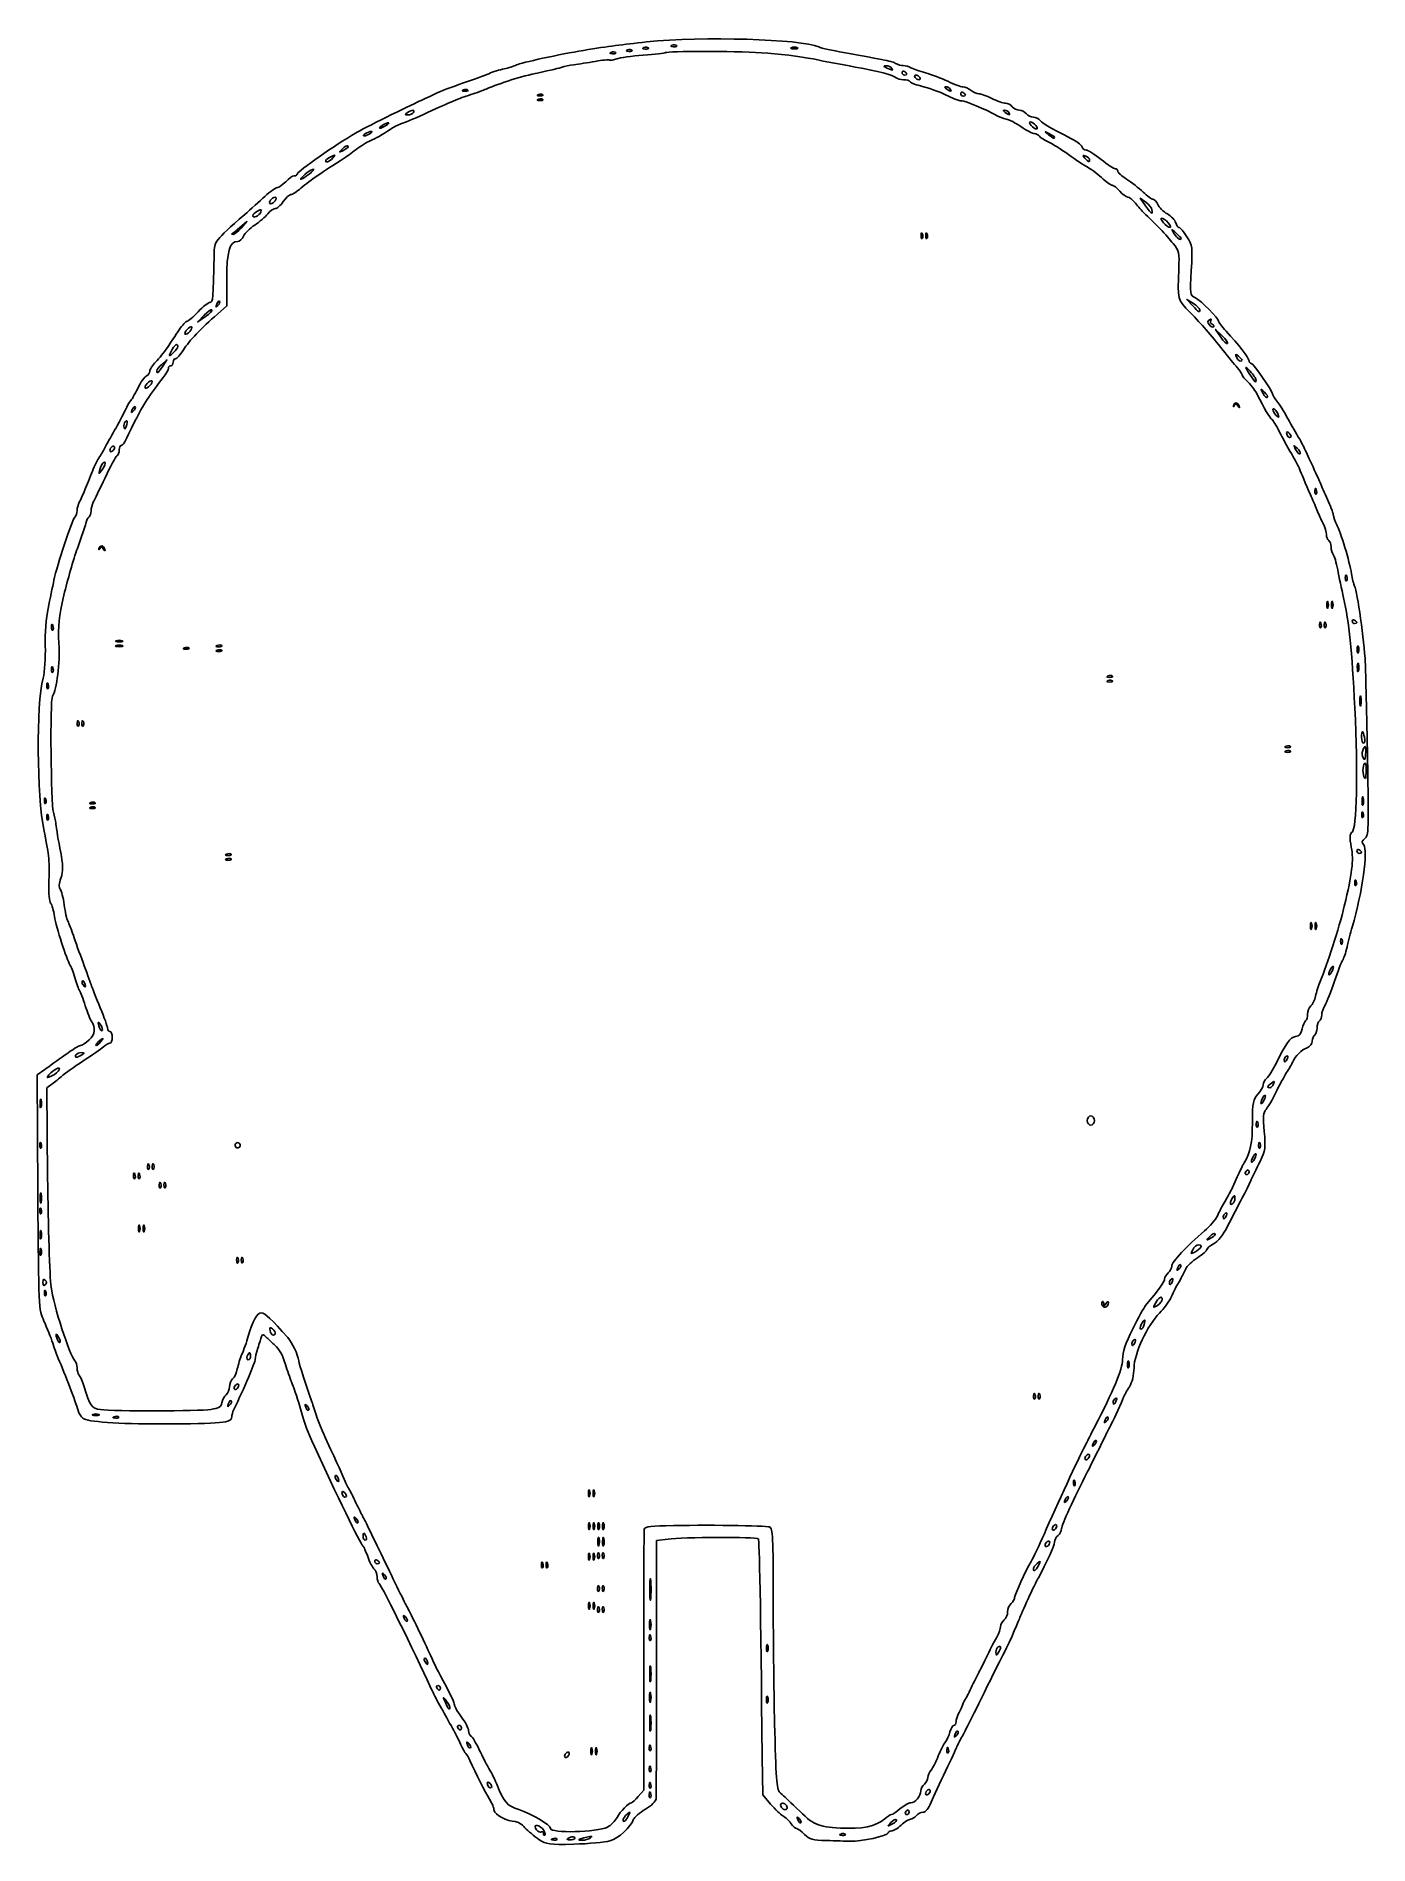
# Model space of a CAD drawing. Extents: x 1 to 569, y 1 to 773.
import ezdxf

# ---------------------------------------------------------------- set-up
doc = ezdxf.new("R2010")
doc.units = 0
doc.layers.add('Image', color=7, linetype='CONTINUOUS')

msp = doc.modelspace()

# ---------------------------------------------------------------- linework, layer by layer
at = {"layer": 'Image', "color": 7}
for points in [[(247.728377, 765.60174)], [(254.728352, 766.601737)], [(261.728334, 767.601734)], [(273.728296, 768.60173)], [(325.248961, 767.659847)], [(365.498827, 758.997595)], [(371.998809, 756.438586)], [(184.728579, 749.601794)], [(377.498789, 754.997607)], [(390.498752, 749.997623)], [(214.811815, 747.680741)], [(214.811815, 745.680747)], [(396.998726, 747.438614)], [(150.999514, 735.568036)], [(161.49948, 739.997655)], [(415.49867, 739.997655)], [(426.99863, 734.497672)], [(133.56141, 725.769195)], [(142.999545, 730.997683)], [(434.998607, 729.462504)], [(127.12715, 720.661436)], [(449.998559, 719.890729)], [(118.999621, 715.60101)], [(102.812168, 702.935272)], [(96.399869, 697.598244)], [(476.597787, 698.522099)], [(88.075405, 690.747811)], [(378.077779, 687.581156)], [(380.077776, 687.581156)], [(483.498454, 692.997804)], [(488.998434, 686.342835)], [(75.527031, 655.803983)], [(78.80662, 659.524368)], [(496.998411, 655.882912)], [(66.999785, 648.242837)], [(502.242169, 649.72025)], [(506.545228, 644.778253)], [(60.999804, 640.152958)], [(514.998354, 634.375546)], [(49.99984, 625.242908)], [(54.539618, 631.747997)], [(520.998334, 625.942258)], [(524.571983, 620.771842)], [(42.806735, 614.524512)], [(511.348363, 615.048048)], [(529.952466, 612.083713)], [(39.289984, 606.999457)], [(535.181614, 603.214759)], [(33.999891, 597.116138)], [(538.571933, 596.771919)], [(29.999904, 590.248283)], [(546.68132, 579.185661)], [(27.349913, 554.048246)], [(559.681276, 542.185782)], [(551.156128, 529.998321)], [(553.156116, 529.998321)], [(7.683089, 521.185849)], [(548.077238, 521.581675)], [(550.077226, 521.581675)], [(563.998194, 522.439327)], [(34.749888, 514.660652)], [(34.749888, 512.660656)], [(63.812295, 511.681527)], [(77.812251, 512.681498)], [(77.812251, 510.681532)], [(564.66051, 512.248375)], [(7.683089, 503.185906)], [(564.691259, 504.729371)], [(5.683096, 496.185924)], [(457.811037, 499.681565)], [(457.811037, 497.681569)], [(565.687519, 490.748441)], [(18.078886, 479.581809)], [(20.078879, 479.581809)], [(567.242931, 473.498496)], [(533.810791, 469.681661)], [(533.810791, 467.681665)], [(567.781662, 467.248519)], [(567.967774, 459.748543)], [(566.691346, 447.729554)], [(4.683099, 447.186083)], [(5.683096, 440.186108)], [(23.812424, 445.681738)], [(23.812424, 443.681742)], [(566.681258, 441.186102)], [(565.99819, 424.439631)], [(81.812236, 423.681803)], [(81.812236, 421.681815)], [(563.68129, 412.186193)], [(544.156145, 392.998757)], [(546.156141, 392.998757)], [(557.681309, 387.186275)], [(553.967621, 375.498808)], [(21.345016, 368.541965)], [(28.12199, 350.673887)], [(28.127465, 343.748912)], [(19.999936, 337.998928)], [(534.379852, 336.55087)], [(10.42245, 331.657541)], [(528.414206, 325.640407)], [(2.692982, 318.729959)], [(524.967689, 320.498986)], [(448.998565, 309.99902)], [(521.681402, 309.186518)], [(2.683105, 300.186546)], [(85.552511, 298.913643)], [(520.967704, 295.499061)], [(522.681396, 300.186546)], [(42.07881, 286.582422)], [(44.078803, 286.582422)], [(48.07879, 290.582407)], [(50.078783, 290.582407)], [(517.998344, 287.999085)], [(2.689317, 278.749117)], [(53.078774, 282.582438)], [(55.078768, 282.582438)], [(2.683105, 272.186639)], [(511.983048, 276.808146)], [(2.692982, 262.730136)], [(44.157753, 263.999162)], [(46.157747, 263.999162)], [(508.379932, 269.551087)], [(2.662272, 255.249188)], [(497.501727, 256.00457)], [(503.56023, 261.770672)], [(86.078672, 250.582538)], [(88.07866, 250.582538)], [(488.805302, 248.525669)], [(4.414272, 241.98494)], [(485.380003, 241.551172)], [(4.683099, 237.186748)], [(480.998457, 233.798821)], [(455.467534, 231.049458)], [(10.12204, 217.674308)], [(101.905736, 220.612491)], [(473.288235, 222.999291)], [(91.999708, 209.499334)], [(469.380057, 215.55126)], [(466.660783, 207.249341)], [(86.999721, 197.117406)], [(83.806607, 190.525857)], [(116.123718, 188.26607)], [(426.077626, 192.582718)], [(428.077622, 192.582718)], [(461.38008, 190.551357)], [(27.249913, 184.661694)], [(35.729052, 183.603537)], [(457.805404, 183.525875)], [(452.805418, 173.525909)], [(449.998559, 167.117502)], [(129.344668, 157.542628)], [(443.681652, 156.187007)], [(132.182907, 151.216188)], [(236.157136, 150.999522)], [(238.157125, 150.999522)], [(440.805456, 149.525986)], [(137.123651, 140.266223)], [(141.361175, 132.499578)], [(236.157136, 136.999564)], [(238.157125, 136.999564)], [(240.157121, 136.999564)], [(242.157117, 136.999564)], [(435.998602, 137.117598)], [(236.157136, 123.999608)], [(238.157125, 123.999608)], [(240.078221, 124.582934)], [(240.194111, 130.49959)], [(242.078217, 124.582934)], [(242.194092, 130.49959)], [(432.998611, 130.117616)], [(146.999529, 121.440594)], [(149.123613, 116.2663)], [(216.078298, 120.582949)], [(218.078294, 120.582949)], [(428.127167, 120.24962)], [(240.078221, 110.582976)], [(242.078217, 110.582976)], [(262.727631, 113.749638)], [(236.157136, 102.999675)], [(238.157125, 102.999675)], [(240.078221, 101.583005)], [(242.078217, 101.583005)], [(158.123366, 98.266358)], [(262.688271, 96.74969)], [(262.682226, 90.187211)], [(312.661279, 86.249724)], [(411.983371, 85.308747)], [(167.344542, 79.542878)], [(262.715406, 76.749759)], [(172.999449, 67.999785)], [(262.688489, 65.749792)], [(312.661279, 64.249797)], [(176.999433, 59.808679)], [(262.715406, 55.749826)], [(181.99942, 50.999837)], [(393.805612, 49.526271)], [(185.123497, 44.266501)], [(225.999274, 38.881848)], [(237.157131, 40.999871)], [(239.157127, 40.999871)], [(262.682226, 43.187337)], [(389.681825, 42.187357)], [(262.682226, 34.187381)], [(194.182711, 27.21658)], [(262.682226, 27.187405)], [(262.682226, 23.187428)], [(381.998774, 24.11795)], [(320.998972, 16.940946)], [(216.526197, 7.970299)], [(244.232286, 8.628122)], [(253.12773, 13.249983)], [(326.123046, 12.266661)], [(367.560661, 11.771437)], [(372.998803, 14.999952)], [(214.999367, 3.408139)], [(222.728459, 3.604113)], [(230.397965, 4.163912)], [(236.999241, 4.045712)], [(345.728066, 5.604132)]]:
    msp.add_lwpolyline(points, close=True, dxfattribs=at)
for points in [[(473.96987, 701.730366), (471.565693, 703.414324), (473.85017, 700.206058)], [(88.075405, 690.747811), (90.499713, 693.497805), (87.499722, 690.997808)], [(81.854655, 668.764279), (81.918105, 657.49792), (77.867443, 653.997929)], [(494.248418, 658.527112), (491.498424, 660.286328), (493.922731, 657.642129)], [(72.219466, 653.54478), (69.499778, 650.697699), (72.807342, 652.956902)], [(506.545228, 644.778253), (503.698147, 647.497947), (505.95735, 644.190375)], [(54.539618, 631.747997), (56.309423, 634.497991), (54.154629, 632.593005)], [(1.260191, 279.499115), (0.939403, 329.498958), (4.21969, 331.791648)], [(7.790181, 325.936184), (5.080395, 323.917063), (5.450088, 285.708143)], [(270.118873, 131.516054), (265.211511, 130.841116), (265.184436, 76.67053)], [(257.427758, 21.71183), (259.760408, 24.423664), (259.795508, 78.961622)], [(313.903102, 18.417691), (310.499006, 22.335453), (310.325269, 38.417629)]]:
    msp.add_lwpolyline(points, dxfattribs=at)
for points in [[(260.999164, 770.099658), (284.835506, 772.575826), (326.695901, 771.371876), (334.498929, 767.985726)], [(205.499342, 760.334669), (207.154887, 761.208279), (224.403752, 764.933139), (233.999251, 766.48917)], [(233.999251, 766.48917), (245.459207, 768.347546), (250.076799, 768.96502), (260.999164, 770.099658)], [(245.811713, 765.680687), (245.013986, 765.361461), (245.250932, 765.124506), (246.415881, 765.076522)], [(247.728377, 765.60174), (247.396075, 765.934031), (246.533578, 765.969557), (245.811713, 765.680687)], [(246.415881, 765.076522), (247.47004, 765.033098), (248.060663, 765.26945), (247.728377, 765.60174)], [(259.549171, 764.486532), (254.653255, 764.116841), (249.563883, 763.402371), (248.239448, 762.898822)], [(252.811688, 766.680684), (252.013961, 766.361458), (252.250915, 766.124503), (253.415856, 766.076519)], [(254.728352, 766.601737), (254.396058, 766.934028), (253.533561, 766.969554), (252.811688, 766.680684)], [(253.415856, 766.076519), (254.470015, 766.033098), (255.060646, 766.269446), (254.728352, 766.601737)], [(259.811671, 767.680681), (259.013943, 767.361455), (259.25089, 767.1245), (260.415839, 767.076516)], [(269.075266, 765.544622), (268.73182, 765.332364), (264.445081, 764.856223), (259.549171, 764.486532)], [(261.728334, 767.601734), (261.396041, 767.934024), (260.533536, 767.969551), (259.811671, 767.680681)], [(260.415839, 767.076516), (261.46999, 767.033095), (262.060621, 767.269443), (261.728334, 767.601734)], [(309.999005, 765.52423), (297.53322, 766.263337), (270.260157, 766.276927), (269.075266, 765.544622)], [(271.811632, 768.680677), (271.013905, 768.361452), (271.250852, 768.124496), (272.4158, 768.076512)], [(273.728296, 768.60173), (273.396002, 768.934021), (272.533497, 768.969547), (271.811632, 768.680677)], [(272.4158, 768.076512), (273.469952, 768.033091), (274.060583, 768.269439), (273.728296, 768.60173)], [(331.99894, 762.852792), (326.773954, 763.91446), (316.873985, 765.116607), (309.999005, 765.52423)], [(322.748964, 767.659847), (322.061471, 767.382436), (322.62397, 767.155463), (323.998963, 767.155463)], [(325.248961, 767.659847), (324.561461, 767.937259), (323.436464, 767.937259), (322.748964, 767.659847)], [(323.998963, 767.155463), (325.373956, 767.155463), (325.936454, 767.382436), (325.248961, 767.659847)], [(334.498929, 767.985726), (335.598928, 767.508378), (340.323913, 766.436056), (344.998895, 765.602788)], [(344.998895, 765.602788), (363.440729, 762.315719), (365.559142, 761.872617), (367.235252, 760.951673)], [(182.499413, 752.480088), (186.899402, 753.929817), (191.925953, 755.768391), (193.66954, 756.56581)], [(214.999314, 756.990371), (207.483986, 755.416234), (198.513557, 752.620196), (192.499386, 749.977257)], [(193.66954, 756.56581), (195.413134, 757.36323), (198.338125, 758.299981), (200.169522, 758.647481)], [(200.169522, 758.647481), (202.000926, 758.994979), (204.399343, 759.754215), (205.499342, 760.334669)], [(224.99928, 759.362202), (224.174282, 759.036902), (219.674297, 757.969579), (214.999314, 756.990371)], [(229.999266, 760.402703), (228.07427, 760.155726), (225.824277, 759.687501), (224.99928, 759.362202)], [(238.999237, 761.820946), (235.974242, 761.287888), (231.924255, 760.649679), (229.999266, 760.402703)], [(245.165298, 762.386708), (244.798954, 762.608596), (242.024225, 762.354001), (238.999237, 761.820946)], [(248.239448, 762.898822), (246.915012, 762.395272), (245.531641, 762.164822), (245.165298, 762.386708)], [(349.998882, 759.403362), (345.323892, 760.238881), (337.223918, 761.791126), (331.99894, 762.852792)], [(367.448821, 754.82903), (366.104675, 756.005398), (359.876905, 757.637948), (349.998882, 759.403362)], [(363.189817, 759.927307), (361.811329, 759.870007), (361.868434, 759.698202), (363.498839, 758.997595)], [(365.498827, 758.997595), (365.158913, 759.547593), (364.119852, 759.965963), (363.189817, 759.927307)], [(363.498839, 758.997595), (366.17474, 757.847719), (366.209487, 757.847719), (365.498827, 758.997595)], [(367.235252, 760.951673), (368.190291, 760.426928), (369.658884, 759.997591), (370.498814, 759.997591)], [(370.998815, 757.497599), (370.448811, 757.837517), (369.998813, 757.639074), (369.998813, 757.056617)], [(369.998813, 757.056617), (369.998813, 756.47416), (370.448811, 755.997604), (370.998815, 755.997604)], [(370.498814, 759.997591), (371.338744, 759.997591), (372.807336, 759.591452), (373.762376, 759.095058)], [(371.998809, 756.438586), (371.998809, 756.681126), (371.54881, 757.157681), (370.998815, 757.497599)], [(370.998815, 755.997604), (371.54881, 755.997604), (371.998809, 756.196045), (371.998809, 756.438586)], [(373.762376, 759.095058), (374.717408, 758.598666), (377.523794, 757.616009), (379.998786, 756.911376)], [(379.998786, 756.911376), (382.473778, 756.206743), (386.720482, 754.587889), (389.435901, 753.313922)], [(170.999452, 748.082141), (172.924449, 749.051283), (178.099432, 751.03036), (182.499413, 752.480088)], [(182.811915, 749.680741), (182.014187, 749.361516), (182.251134, 749.124559), (183.416083, 749.076576)], [(184.728579, 749.601791), (184.396277, 749.934081), (183.53378, 749.969608), (182.811915, 749.680741)], [(183.416083, 749.076576), (184.470242, 749.033159), (185.060865, 749.269503), (184.728579, 749.601794)], [(192.499386, 749.977257), (191.399387, 749.493861), (188.474397, 748.443305), (185.999404, 747.642686)], [(370.639791, 753.99761), (369.40726, 753.99761), (367.971322, 754.371749), (367.448821, 754.82903)], [(373.422784, 753.120608), (373.124675, 753.602959), (371.872329, 753.99761), (370.639791, 753.99761)], [(378.731785, 751.088535), (376.109943, 751.723825), (373.720901, 752.638258), (373.422784, 753.120608)], [(375.880767, 755.997604), (375.330771, 755.997604), (375.158879, 755.547606), (375.4988, 754.997607)], [(375.4988, 754.997607), (375.838714, 754.447609), (376.566827, 753.99761), (377.116823, 753.99761)], [(377.498789, 754.997607), (377.158875, 755.547606), (376.430762, 755.997604), (375.880767, 755.997604)], [(377.116823, 753.99761), (377.666818, 753.99761), (377.83871, 754.447609), (377.498789, 754.997607)], [(392.235177, 745.850498), (386.285161, 748.772895), (382.951286, 750.066124), (378.731785, 751.088535)], [(388.689735, 750.982306), (387.974125, 750.973104), (388.09747, 750.580081), (388.998757, 749.997623)], [(390.498752, 749.997623), (390.158831, 750.547621), (389.344776, 750.990729), (388.689735, 750.982306)], [(388.998757, 749.997623), (390.919868, 748.756102), (391.266045, 748.756102), (390.498752, 749.997623)], [(389.435901, 753.313922), (392.151334, 752.039956), (395.076325, 750.983308), (395.935882, 750.965817)], [(395.998732, 748.497627), (395.448736, 748.837546), (394.998738, 748.639103), (394.998738, 748.056646)], [(395.935882, 750.965817), (396.795447, 750.948327), (398.372234, 750.273327), (399.439849, 749.465822)], [(396.998726, 747.438614), (396.998726, 747.681155), (396.548728, 748.15771), (395.998732, 748.497627)], [(399.439849, 749.465822), (400.50747, 748.658315), (401.9917, 747.99763), (402.738151, 747.99763)], [(136.72664, 731.199567), (139.893872, 733.045674), (159.825111, 742.983968), (163.999477, 744.798594)], [(161.49948, 739.997655), (162.28166, 741.263247), (160.957855, 741.263247), (158.999491, 739.997655)], [(163.999477, 744.798594), (165.924466, 745.635403), (169.074456, 747.112999), (170.999452, 748.082141)], [(185.999404, 747.642686), (180.441502, 745.844797), (177.648841, 744.685449), (167.499461, 739.962597)], [(215.415983, 747.076576), (214.251034, 747.124554), (214.014087, 747.361516), (214.811815, 747.680741)], [(215.415983, 745.076582), (214.251034, 745.12456), (214.014087, 745.361522), (214.811815, 745.680747)], [(214.811815, 747.680744), (215.53368, 747.969614), (216.396177, 747.934088), (216.728479, 747.601794)], [(214.811815, 745.68075), (215.53368, 745.969621), (216.396177, 745.934094), (216.728479, 745.6018)], [(216.728479, 747.601794), (217.060765, 747.269503), (216.470134, 747.033155), (215.415983, 747.076576)], [(216.728479, 745.6018), (217.060765, 745.26951), (216.470134, 745.033161), (215.415983, 745.076582)], [(395.548111, 744.997638), (394.681039, 744.997638), (393.190209, 745.381426), (392.235177, 745.850498)], [(394.998738, 748.056646), (394.998738, 747.474189), (395.448736, 746.997632), (395.998732, 746.997632)], [(411.152974, 738.38185), (404.828776, 741.679868), (397.003046, 744.997638), (395.548111, 744.997638)], [(395.998732, 746.997632), (396.548728, 746.997632), (396.998726, 747.196074), (396.998726, 747.438614)], [(402.738151, 747.99763), (403.484586, 747.99763), (405.9581, 747.097632), (408.23483, 745.997636)], [(408.23483, 745.997636), (410.511553, 744.897639), (413.134715, 743.997642), (414.064052, 743.997642)], [(413.689653, 740.982339), (412.97405, 740.973136), (413.097387, 740.580113), (413.998674, 739.997655)], [(415.49867, 739.997655), (415.158748, 740.547653), (414.344693, 740.99076), (413.689653, 740.982339)], [(414.064052, 743.997642), (414.993404, 743.997642), (416.313977, 743.322644), (416.998665, 742.497647)], [(416.998665, 742.497647), (417.683353, 741.672649), (419.033348, 740.997651), (419.998655, 740.997651)], [(419.998655, 740.997651), (420.963962, 740.997651), (422.313958, 740.322654), (422.998646, 739.497656)], [(152.018851, 733.067007), (147.66609, 730.217139), (145.577541, 729.026245), (143.00397, 727.926692)], [(148.999525, 734.997671), (147.899526, 734.408971), (146.999529, 733.702306), (146.999529, 733.427308)], [(146.999529, 733.427308), (146.999529, 733.152308), (147.899526, 733.408978), (148.999525, 733.997673)], [(150.999514, 735.568036), (150.999514, 735.843036), (150.099517, 735.586366), (148.999525, 734.997671)], [(148.999525, 733.997673), (150.099517, 734.586373), (150.999514, 735.293038), (150.999514, 735.568036)], [(157.018837, 735.478207), (155.654479, 735.059257), (153.404486, 733.974216), (152.018851, 733.067007)], [(167.499461, 739.962597), (163.09948, 737.915132), (158.383195, 735.897158), (157.018837, 735.478207)], [(158.999491, 739.997655), (157.706803, 739.162258), (157.733202, 739.026167), (159.19047, 739.012971)], [(159.19047, 739.012971), (160.120505, 739.004549), (161.159566, 739.447656), (161.49948, 739.997655)], [(415.007939, 736.997664), (414.347566, 736.997664), (412.612829, 737.620548), (411.152974, 738.38185)], [(413.998674, 739.997655), (415.919786, 738.756134), (416.26597, 738.756134), (415.49867, 739.997655)], [(420.653763, 733.997673), (418.208928, 735.647668), (415.668312, 736.997664), (415.007939, 736.997664)], [(426.489757, 730.997683), (425.724789, 730.997683), (423.098583, 732.347679), (420.653763, 733.997673)], [(422.998646, 739.497656), (423.683333, 738.672659), (425.033329, 737.997661), (425.998636, 737.997661)], [(424.753753, 735.997667), (424.195919, 735.997667), (424.304211, 735.334409), (424.998642, 734.497672)], [(426.99863, 734.497672), (426.313943, 735.322669), (425.303748, 735.997667), (424.753753, 735.997667)], [(424.998642, 734.497672), (425.68333, 733.672675), (426.693524, 732.997677), (427.24352, 732.997677)], [(425.998636, 737.997661), (426.963943, 737.997661), (428.286106, 737.356198), (428.936774, 736.572187)], [(427.24352, 732.997677), (427.801353, 732.997677), (427.693061, 733.660935), (426.99863, 734.497672)], [(428.936774, 736.572187), (430.031621, 735.252986), (432.094137, 734.060189), (442.298101, 728.845053)], [(111.999639, 713.934596), (111.999639, 714.869566), (128.620876, 726.474903), (136.72664, 731.199567)], [(133.56141, 725.769195), (133.226213, 726.104396), (132.175174, 725.565372), (131.225767, 724.571365)], [(131.83523, 723.961911), (133.119826, 724.620718), (133.896614, 725.433997), (133.56141, 725.769195)], [(143.00397, 727.926692), (141.631414, 727.340271), (138.938488, 725.65385), (137.019671, 724.179092)], [(140.999549, 730.997683), (140.174551, 730.464528), (139.949552, 730.028312), (140.499548, 730.028312)], [(140.499548, 730.028312), (141.049551, 730.028312), (142.174547, 730.464528), (142.999545, 730.997683)], [(143.499538, 731.967054), (142.949542, 731.967054), (141.824546, 731.530838), (140.999549, 730.997683)], [(142.999545, 730.997683), (143.824542, 731.530838), (144.049541, 731.967054), (143.499538, 731.967054)], [(428.561685, 729.895652), (428.187092, 730.50177), (427.25471, 730.997683), (426.489757, 730.997683)], [(432.370698, 727.44462), (430.650339, 728.186571), (428.936287, 729.289536), (428.561685, 729.895652)], [(432.748614, 731.017665), (430.587991, 732.064702), (430.575729, 732.046238), (432.439743, 730.55285)], [(440.998588, 722.054025), (437.9736, 724.276901), (434.091043, 726.702666), (432.370698, 727.44462)], [(432.439743, 730.55285), (434.479999, 728.918267), (434.998607, 728.697287), (434.998607, 729.462504)], [(434.998607, 729.462504), (434.998607, 729.718152), (433.98611, 730.417975), (432.748614, 731.017665)], [(442.298101, 728.845053), (444.387835, 727.777014), (446.348471, 726.249436), (446.655077, 725.450434)], [(446.655077, 725.450434), (446.961691, 724.651434), (447.798989, 723.997706), (448.515754, 723.997706)], [(131.934815, 720.497717), (122.611677, 714.656535), (117.861965, 711.366405), (113.528689, 707.747757)], [(126.249593, 721.126251), (123.922643, 719.886344), (123.349675, 718.997721), (124.877158, 718.997721)], [(124.877158, 718.997721), (125.359811, 718.997721), (126.372308, 719.746393), (127.12715, 720.661436)], [(127.12715, 720.661436), (128.371629, 722.170034), (128.289812, 722.213371), (126.249593, 721.126251)], [(131.225767, 724.571365), (129.575555, 722.843617), (129.602375, 722.816795), (131.83523, 723.961911)], [(137.019671, 724.179092), (135.100855, 722.704333), (132.812672, 721.047715), (131.934815, 720.497717)], [(448.998565, 716.770247), (447.623564, 717.453451), (444.023576, 719.831152), (440.998588, 722.054025)], [(448.357122, 721.413617), (446.984649, 721.940281), (446.922789, 721.793951), (447.979566, 720.520608)], [(447.979566, 720.520608), (449.419689, 718.785369), (449.998559, 718.604774), (449.998559, 719.890729)], [(449.998559, 719.890729), (449.998559, 720.381884), (449.259909, 721.067184), (448.357122, 721.413617)], [(448.515754, 723.997706), (449.232519, 723.997706), (452.09613, 722.197711), (454.879326, 719.997718)], [(454.879326, 719.997718), (457.662522, 717.797725), (460.402923, 715.997731), (460.969104, 715.997731)], [(103.445939, 707.997756), (104.108749, 707.997756), (105.707909, 709.122753), (106.99966, 710.497748)], [(106.99966, 710.497748), (108.291403, 711.872743), (109.94484, 712.99774), (110.673958, 712.99774)], [(110.673958, 712.99774), (111.403083, 712.99774), (111.999639, 713.419325), (111.999639, 713.934596)], [(113.917398, 712.341408), (112.911478, 711.088746), (113.443714, 711.23791), (115.749627, 712.854904)], [(118.999621, 715.60101), (118.999621, 716.465289), (115.348491, 714.123558), (113.917398, 712.341408)], [(115.749627, 712.854904), (117.537126, 714.108363), (118.999621, 715.344112), (118.999621, 715.60101)], [(454.998546, 712.271579), (453.073549, 714.06264), (450.373558, 716.087041), (448.998565, 716.770247)], [(459.568191, 709.006427), (458.979878, 709.011227), (456.923535, 710.480515), (454.998546, 712.271579)], [(460.969104, 715.997731), (461.535285, 715.997731), (461.998521, 715.553377), (461.998521, 715.010279)], [(461.998521, 715.010279), (461.998521, 714.467179), (463.686015, 712.934103), (465.748509, 711.60344)], [(465.748509, 711.60344), (467.811002, 710.272777), (470.988764, 707.79214), (472.810209, 706.090912)], [(89.509813, 696.497795), (92.012593, 698.697785), (95.90094, 702.185274), (98.150581, 704.247768)], [(98.150581, 704.247768), (100.400221, 706.310261), (102.783128, 707.997756), (103.445939, 707.997756)], [(101.937176, 703.810269), (101.215303, 703.569645), (100.427798, 702.782148), (100.187177, 702.060275)], [(101.062176, 701.185278), (101.784042, 701.425902), (102.571554, 702.213399), (102.812168, 702.935272)], [(102.812168, 702.935272), (103.062173, 703.685269), (102.687174, 704.060268), (101.937176, 703.810269)], [(109.18573, 704.997765), (108.608292, 704.997765), (107.174559, 703.64777), (105.999658, 701.997775)], [(113.528689, 707.747757), (111.717505, 706.235261), (109.763169, 704.997765), (109.18573, 704.997765)], [(462.811571, 706.49776), (461.616022, 707.872757), (460.156504, 709.001656), (459.568191, 709.006427)], [(466.241895, 703.951528), (465.550757, 703.97696), (464.007112, 705.122765), (462.811571, 706.49776)], [(469.498497, 701.332768), (468.398498, 702.747654), (466.933025, 703.926096), (466.241895, 703.951528)], [(472.810209, 706.090912), (474.631638, 704.389685), (476.553784, 702.997772), (477.081632, 702.997772)], [(477.081632, 702.997772), (477.609473, 702.997772), (478.50503, 701.980111), (479.071736, 700.736303)], [(76.475853, 679.623809), (76.586582, 685.161274), (76.530602, 685.088831), (89.509813, 696.497795)], [(94.977191, 697.985745), (93.889574, 697.403665), (92.999702, 696.50738), (92.999702, 695.993992)], [(92.999702, 695.993992), (92.999702, 694.616336), (95.754338, 695.916014), (96.399869, 697.598244)], [(99.322264, 696.747792), (98.319848, 695.510296), (95.836921, 693.381045), (93.804652, 692.016124)], [(96.399869, 697.598244), (96.844917, 698.758024), (96.563458, 698.834686), (94.977191, 697.985745)], [(102.504159, 698.997784), (101.756532, 698.997784), (100.324681, 697.985288), (99.322264, 696.747792)], [(100.187177, 702.060275), (99.93718, 701.310278), (100.312179, 700.935279), (101.062176, 701.185278)], [(105.999658, 701.997775), (104.824764, 700.34778), (103.251787, 698.997784), (102.504159, 698.997784)], [(473.249115, 697.129023), (472.286268, 698.026198), (470.598496, 699.917883), (469.498497, 701.332768)], [(485.633848, 684.148402), (483.112063, 687.265512), (477.324182, 693.331883), (473.249115, 697.129023)], [(473.85017, 700.206058), (476.404865, 696.618327), (476.923885, 696.300231), (476.597787, 698.522099)], [(476.597787, 698.522099), (476.474734, 699.360468), (475.292176, 700.804189), (473.96987, 701.730366)], [(479.071736, 700.736303), (479.638457, 699.492495), (481.471931, 697.688679), (483.146136, 696.727819)], [(480.688483, 694.9978), (480.13848, 694.9978), (480.502972, 694.097803), (481.498458, 692.997804)], [(483.498454, 692.997804), (482.502968, 694.097803), (481.238479, 694.9978), (480.688483, 694.9978)], [(483.146136, 696.727819), (484.820325, 695.766967), (486.42448, 694.084633), (486.710912, 692.989306)], [(84.083063, 688.247821), (83.853902, 688.110317), (84.112988, 687.997817), (84.658746, 687.997817)], [(87.499722, 690.997808), (85.849728, 689.622814), (84.312233, 688.385318), (84.083063, 688.247821)], [(84.658746, 687.997817), (85.204542, 687.997817), (86.742037, 689.235313), (88.075405, 690.747811)], [(89.076105, 687.266142), (88.507674, 686.018566), (87.368323, 684.997827), (86.544218, 684.997827)], [(93.804652, 692.016124), (91.772384, 690.651204), (89.644535, 688.513711), (89.076105, 687.266142)], [(378.602995, 686.26866), (378.270709, 685.936366), (378.034362, 686.526989), (378.077779, 687.581156)], [(378.077742, 687.581156), (378.125742, 688.74609), (378.362681, 688.983052), (378.681895, 688.185317)], [(378.681895, 688.185317), (378.970764, 687.463444), (378.935244, 686.600947), (378.602995, 686.26866)], [(380.602991, 686.26866), (380.270705, 685.936366), (380.034351, 686.526989), (380.077776, 687.581156)], [(380.077731, 687.581156), (380.12573, 688.74609), (380.36267, 688.983052), (380.681891, 688.185317)], [(380.681891, 688.185317), (380.97076, 687.463444), (380.93524, 686.600947), (380.602991, 686.26866)], [(481.498458, 692.997804), (482.493945, 691.897805), (483.758434, 690.997808), (484.308429, 690.997808)], [(484.308429, 690.997808), (484.858425, 690.997808), (484.493941, 691.897805), (483.498454, 692.997804)], [(486.856794, 688.592828), (484.722751, 690.491049), (484.720051, 690.489819), (486.097331, 688.247821)], [(486.097331, 688.247821), (487.271977, 686.335687), (488.998434, 685.202021), (488.998434, 686.342835)], [(486.710912, 692.989306), (486.997351, 691.893987), (487.623569, 690.997808), (488.102525, 690.997808)], [(488.998434, 686.342835), (488.998434, 686.532592), (488.034695, 687.545089), (486.856794, 688.592828)], [(488.102525, 690.997808), (488.581473, 690.997808), (490.100578, 689.212153), (491.478316, 687.029683)], [(491.478316, 687.029683), (493.870111, 683.24083), (493.954478, 682.590852), (493.345788, 672.642546)], [(74.705818, 658.997915), (75.970992, 658.997915), (76.091479, 660.401926), (76.475853, 679.623809)], [(86.544218, 684.997827), (83.087824, 684.997827), (81.788566, 680.500264), (81.854655, 668.764279)], [(488.030825, 673.148435), (488.319544, 680.211672), (488.13554, 681.056102), (485.633848, 684.148402)], [(492.72047, 654.820421), (487.529587, 660.104476), (487.502032, 660.212191), (488.030825, 673.148435)], [(493.345788, 672.642546), (492.71732, 662.371119), (492.74222, 662.205925), (495.103355, 660.979416)], [(69.621502, 654.997923), (71.706208, 657.197921), (73.994151, 658.997915), (74.705818, 658.997915)], [(75.527031, 655.803983), (75.203699, 656.127307), (73.715294, 655.11067), (72.219466, 653.54478)], [(72.807342, 652.956902), (74.626503, 654.199468), (75.850362, 655.480651), (75.527031, 655.803983)], [(77.564047, 658.291042), (77.021363, 656.865844), (77.136226, 656.75099), (78.123837, 657.731244)], [(78.80662, 659.524368), (78.498731, 659.832257), (77.939578, 659.277259), (77.564047, 658.291042)], [(78.123837, 657.731244), (78.80725, 658.409587), (79.114509, 659.216479), (78.80662, 659.524368)], [(493.922731, 657.642129), (496.543958, 654.783146), (496.998411, 654.523204), (496.998411, 655.882912)], [(496.998411, 655.882912), (496.998411, 656.369646), (495.760915, 657.559547), (494.248418, 658.527112)], [(495.103355, 660.979416), (497.508815, 659.729883), (504.998381, 652.132062), (504.998381, 650.941366)], [(61.512239, 647.24795), (62.89641, 649.310444), (64.434411, 650.997938), (64.930019, 650.997938)], [(77.867443, 653.997929), (71.02477, 648.085495), (65.879461, 642.672635), (63.371277, 638.747972)], [(64.930019, 650.997938), (65.425627, 650.997938), (67.536795, 652.797932), (69.621502, 654.997923)], [(66.999785, 648.242837), (66.999785, 648.800663), (66.336528, 648.692371), (65.49979, 647.997948)], [(65.49979, 645.997952), (66.324787, 646.682639), (66.999785, 647.692834), (66.999785, 648.242837)], [(506.951697, 638.497976), (501.343672, 645.631713), (498.159535, 649.283759), (492.72047, 654.820421)], [(501.104348, 651.563414), (500.172889, 650.987746), (500.170181, 650.495875), (501.092348, 649.384753)], [(501.092348, 649.384753), (501.747426, 648.595426), (502.556778, 648.247097), (502.890902, 648.610681)], [(501.646671, 651.237855), (502.04672, 651.885155), (501.832753, 652.013592), (501.104348, 651.563414)], [(502.242162, 649.72025), (501.551234, 649.966931), (501.283267, 650.649849), (501.646671, 651.237855)], [(502.890902, 648.610681), (503.225026, 648.974272), (502.933127, 649.473583), (502.242169, 649.72025)], [(504.998381, 650.941366), (504.998381, 650.591214), (506.460876, 648.722565), (508.248375, 646.788779)], [(56.541494, 639.837224), (57.891232, 641.850622), (60.128069, 645.185457), (61.512239, 647.24795)], [(60.999804, 640.152958), (60.999804, 641.901915), (59.455022, 640.885878), (58.286367, 638.368264)], [(65.49979, 647.997948), (64.674793, 647.31326), (63.999795, 646.303058), (63.999795, 645.753062)], [(63.999795, 645.753062), (63.999795, 645.195237), (64.663053, 645.303521), (65.49979, 645.997952)], [(505.95735, 644.190375), (507.199916, 642.371226), (508.481099, 641.147357), (508.804431, 641.470696)], [(508.804431, 641.470696), (509.127762, 641.794028), (508.111126, 643.282428), (506.545228, 644.778253)], [(508.248375, 646.788779), (513.433806, 641.179), (517.998344, 635.222354), (517.998344, 634.06525)], [(48.999843, 629.650441), (48.999843, 630.441599), (50.144548, 632.233613), (51.543633, 633.632704)], [(51.543633, 633.632704), (52.942717, 635.031787), (55.191756, 637.823818), (56.541494, 639.837224)], [(58.286367, 638.368264), (57.099824, 635.812114), (57.116448, 635.793552), (59.036365, 637.531056)], [(58.999819, 633.497989), (58.999819, 632.672992), (58.54982, 631.997994), (57.999822, 631.997994)], [(59.98727, 634.997984), (59.444172, 634.997984), (58.999819, 634.322987), (58.999819, 633.497989)], [(59.036365, 637.531056), (60.116258, 638.508348), (60.999804, 639.688199), (60.999804, 640.152958)], [(63.371277, 638.747972), (62.053173, 636.685479), (60.53037, 634.997984), (59.98727, 634.997984)], [(512.94033, 631.212716), (511.808419, 632.469622), (509.113527, 635.747982), (506.951697, 638.497976)], [(513.475468, 636.016984), (512.202123, 637.07376), (512.05579, 637.0119), (512.582461, 635.639427)], [(512.582461, 635.639427), (513.120345, 634.237697), (514.998354, 633.255215), (514.998354, 634.375546)], [(514.998354, 634.375546), (514.998354, 634.583198), (514.313051, 635.321848), (513.475468, 636.016984)], [(517.998344, 634.06525), (517.998344, 633.478264), (518.411113, 632.997996), (518.915599, 632.997996)], [(518.915599, 632.997996), (519.858346, 632.997996), (527.998309, 621.366111), (527.998309, 620.018942)], [(54.749825, 626.954725), (49.185587, 619.951195), (45.98097, 615.009911), (42.85966, 608.620974)], [(43.856962, 622.32016), (45.152345, 624.972316), (46.839423, 627.382951), (47.606023, 627.67713)], [(48.499845, 624.998019), (47.674848, 624.313331), (46.99985, 623.303137), (46.99985, 622.753134)], [(47.606023, 627.67713), (48.372624, 627.971302), (48.999843, 628.859299), (48.999843, 629.650441)], [(49.99984, 625.242908), (49.99984, 625.800734), (49.336582, 625.692449), (48.499845, 624.998019)], [(48.499845, 622.998023), (49.324842, 623.682711), (49.99984, 624.692912), (49.99984, 625.242908)], [(54.154629, 632.593005), (52.969492, 631.545265), (51.999833, 630.307769), (51.999833, 629.843011)], [(51.999833, 629.843011), (51.999833, 628.376218), (52.714746, 628.912444), (54.539618, 631.747997)], [(56.999817, 630.892363), (56.999817, 630.284249), (55.987321, 628.51232), (54.749825, 626.954725)], [(57.999822, 631.997994), (57.449816, 631.997994), (56.999817, 631.500461), (56.999817, 630.892363)], [(514.998354, 628.137051), (514.998354, 628.571765), (514.072242, 629.955826), (512.94033, 631.212716)], [(517.585665, 624.922329), (516.162635, 626.255705), (514.998354, 627.702323), (514.998354, 628.137051)], [(518.42753, 629.692246), (515.889021, 632.462752), (516.084845, 631.607185), (518.988888, 627.239702)], [(521.639282, 619.498039), (520.83281, 621.148034), (519.008681, 623.588961), (517.585665, 624.922329)], [(520.998334, 625.942258), (520.998334, 626.461587), (519.841478, 628.149081), (518.42753, 629.692246)], [(518.988888, 627.239702), (520.631323, 624.76957), (520.998334, 624.532608), (520.998334, 625.942258)], [(40.789582, 616.962995), (41.181257, 617.257271), (42.561578, 619.667996), (43.856962, 622.32016)], [(46.99985, 622.753134), (46.99985, 622.195308), (47.663107, 622.3036), (48.499845, 622.998023)], [(527.77055, 609.085957), (526.882763, 609.688865), (524.240874, 614.175291), (521.639282, 619.498039)], [(524.571983, 620.771842), (522.844236, 622.422055), (522.817416, 622.395235), (523.962535, 620.162387)], [(523.962535, 620.162387), (524.621333, 618.877791), (525.434615, 618.101003), (525.769819, 618.4362)], [(525.769819, 618.4362), (526.105016, 618.771396), (525.565985, 619.822435), (524.571983, 620.771842)], [(527.998309, 620.018942), (527.998309, 619.605784), (528.855564, 618.177931), (529.903326, 616.845927)], [(34.025344, 604.498087), (35.615608, 607.248073), (37.627893, 611.057296), (38.497089, 612.96301)], [(38.497089, 612.96301), (39.366286, 614.868731), (40.397907, 616.668726), (40.789582, 616.962995)], [(41.56416, 613.291186), (41.021476, 611.865988), (41.13634, 611.751134), (42.123953, 612.731388)], [(42.806735, 614.524512), (42.498849, 614.832401), (41.939689, 614.277403), (41.56416, 613.291186)], [(42.123953, 612.731388), (42.807369, 613.409723), (43.114621, 614.216623), (42.806735, 614.524512)], [(511.694412, 615.086223), (511.34129, 614.35019), (511.219026, 614.336713), (511.348363, 615.048048)], [(511.348363, 615.048048), (511.627819, 616.585078), (513.375044, 616.424684), (513.799482, 614.823049)], [(513.195539, 614.861224), (512.522229, 615.822218), (512.07937, 615.888601), (511.694412, 615.086223)], [(513.799482, 614.823049), (514.076637, 613.777237), (513.949377, 613.785277), (513.195539, 614.861224)], [(528.274789, 613.607865), (527.96597, 613.299054), (528.282814, 612.360522), (528.978249, 611.522235)], [(529.952466, 612.083713), (529.338555, 613.230804), (528.5836, 613.916684), (528.274789, 613.607865)], [(528.978249, 611.522235), (530.776061, 609.356001), (531.262306, 609.636246), (529.952466, 612.083713)], [(529.903326, 616.845927), (530.95108, 615.513917), (532.863574, 612.490759), (534.153307, 610.127794)], [(534.153307, 610.127794), (535.443048, 607.764837), (537.489312, 604.181483), (538.700565, 602.164799)], [(29.873571, 596.998111), (30.566783, 598.373104), (32.435081, 601.748093), (34.025344, 604.498087)], [(42.85966, 608.620974), (38.022196, 598.719251), (37.608296, 597.998105), (36.762755, 597.998105)], [(38.906617, 608.440434), (38.407911, 608.132215), (37.999879, 607.231596), (37.999879, 606.439058)], [(37.999879, 606.439058), (37.999879, 604.369312), (38.679373, 604.664474), (39.289984, 606.999457)], [(39.289984, 606.999457), (39.577838, 608.100213), (39.405323, 608.748653), (38.906617, 608.440434)], [(530.875413, 603.998086), (529.643857, 606.473078), (528.246671, 608.762618), (527.77055, 609.085957)], [(536.052204, 594.498114), (534.436521, 597.248108), (532.106954, 601.523094), (530.875413, 603.998086)], [(535.181614, 603.214759), (534.464061, 603.932319), (533.99829, 603.991359), (533.99829, 603.364758)], [(533.99829, 603.364758), (533.99829, 602.02998), (535.180894, 600.847376), (535.848287, 601.514762)], [(535.848287, 601.514762), (536.132453, 601.798921), (535.832462, 602.563918), (535.181614, 603.214759)], [(538.700565, 602.164799), (539.911819, 600.148116), (541.189777, 597.823108), (541.540469, 596.998111)], [(27.494177, 592.998119), (28.109632, 593.823116), (29.180358, 595.62311), (29.873571, 596.998111)], [(32.999894, 597.498104), (32.449896, 597.158191), (31.999898, 596.430078), (31.999898, 595.880082)], [(31.999898, 595.880082), (31.999898, 595.330086), (32.449896, 595.158194), (32.999894, 595.498116)], [(33.999891, 597.116138), (33.999891, 597.666134), (33.549892, 597.838026), (32.999894, 597.498104)], [(32.999894, 595.498116), (33.549892, 595.83803), (33.999891, 596.566142), (33.999891, 597.116138)], [(35.999885, 596.057134), (35.999885, 594.989595), (35.56206, 593.845556), (35.026942, 593.514837)], [(36.762755, 597.998105), (36.343176, 597.998105), (35.999885, 597.124666), (35.999885, 596.057134)], [(539.557782, 587.99814), (539.245401, 588.823137), (537.667886, 591.748128), (536.052204, 594.498114)], [(538.571933, 596.771919), (536.844194, 598.422131), (536.817374, 598.395312), (537.962485, 596.162464)], [(537.962485, 596.162464), (538.621283, 594.877868), (539.434573, 594.10108), (539.769769, 594.436277)], [(539.769769, 594.436277), (540.104973, 594.771473), (539.565942, 595.822512), (538.571933, 596.771919)], [(541.540469, 596.998111), (541.891167, 596.173114), (543.33495, 593.023124), (544.748883, 589.998128)], [(21.31567, 578.998161), (22.092611, 580.923157), (23.548838, 584.523146), (24.551729, 586.998138)], [(24.551729, 586.998138), (25.554621, 589.47313), (26.878723, 592.173121), (27.494177, 592.998119)], [(27.670354, 587.763721), (27.119502, 585.577965), (27.15048, 585.566535), (28.549646, 587.439272)], [(29.999904, 590.248283), (29.999904, 591.898787), (28.239218, 590.020951), (27.670354, 587.763721)], [(28.549646, 587.439272), (29.347288, 588.506886), (29.999904, 589.770939), (29.999904, 590.248283)], [(35.026942, 593.514837), (34.491823, 593.184118), (32.205691, 588.995074), (29.946646, 584.205852)], [(544.188455, 576.998173), (542.103897, 581.768645), (540.240573, 586.194883), (539.557782, 587.99814)], [(544.748883, 589.998128), (546.162824, 586.973141), (547.894418, 583.148153), (548.596881, 581.498158)], [(18.951497, 573.761753), (19.474851, 574.716785), (20.538729, 577.073172), (21.31567, 578.998161)], [(29.946646, 584.205852), (27.687602, 579.41663), (25.425435, 574.716785), (24.919609, 573.761753)], [(546.681357, 579.185661), (546.362143, 579.983396), (546.125181, 579.746441), (546.077204, 578.581492)], [(546.60242, 577.268997), (546.934706, 577.601298), (546.970226, 578.463795), (546.68132, 579.185661)], [(548.596881, 581.498158), (549.299351, 579.848163), (550.802024, 576.443594), (551.936163, 573.93246)], [(17.999942, 570.211759), (17.999942, 571.209219), (18.428142, 572.806713), (18.951497, 573.761753)], [(24.919609, 573.761753), (24.413782, 572.806713), (23.999923, 571.145776), (23.999923, 570.070782)], [(546.950561, 570.498191), (546.272571, 572.148186), (545.029622, 575.073176), (544.188455, 576.998173)], [(546.077204, 578.581492), (546.033779, 577.527341), (546.270133, 576.93671), (546.60242, 577.268997)], [(551.936163, 573.93246), (553.070302, 571.421318), (553.998229, 568.790754), (553.998229, 568.086769)], [(8.116293, 540.498287), (9.460818, 546.956329), (15.857536, 566.213455), (17.068355, 567.448198)], [(17.068355, 567.448198), (17.580727, 567.970699), (17.999942, 569.214307), (17.999942, 570.211759)], [(21.739724, 564.762989), (21.46527, 563.517363), (19.851407, 558.701576), (18.153362, 554.061251)], [(23.119328, 567.571993), (22.635, 567.272661), (22.014179, 566.008615), (21.739724, 564.762989)], [(23.999923, 570.070782), (23.999923, 568.995773), (23.603655, 567.871332), (23.119328, 567.571993)], [(549.59074, 564.66717), (548.816623, 566.224232), (547.628537, 568.848196), (546.950561, 570.498191)], [(550.998238, 559.976205), (550.998238, 560.999171), (550.364865, 563.110107), (549.59074, 564.66717)], [(553.998229, 568.086769), (553.998229, 567.382783), (554.632877, 565.612354), (555.408554, 564.152499)], [(555.408554, 564.152499), (557.152096, 560.871079), (560.905722, 548.412269), (561.692634, 543.294758)], [(27.349913, 554.048246), (27.629371, 555.585269), (29.376595, 555.424882), (29.801035, 553.823247)], [(551.998233, 557.498235), (551.448237, 557.838149), (550.998238, 558.953238), (550.998238, 559.976205)], [(552.998227, 554.639222), (552.998227, 555.87176), (552.548228, 557.158314), (551.998233, 557.498235)], [(18.153362, 554.061251), (16.455317, 549.420918), (13.86736, 540.469817), (12.402344, 534.16992)], [(27.695962, 554.086421), (27.342839, 553.350396), (27.220575, 553.336911), (27.349913, 554.048246)], [(29.197089, 553.861422), (28.523779, 554.822416), (28.080915, 554.888798), (27.695962, 554.086421)], [(29.801035, 553.823247), (30.07818, 552.777428), (29.950927, 552.785468), (29.197089, 553.861422)], [(553.887154, 551.448252), (553.398261, 551.970753), (552.998227, 553.406683), (552.998227, 554.639222)], [(555.823648, 544.998273), (555.247515, 548.02326), (554.376085, 550.925751), (553.887154, 551.448252)], [(5.621056, 528.498325), (6.420905, 532.348311), (7.543762, 537.748293), (8.116293, 540.498287)], [(558.33002, 532.998311), (557.527665, 536.573302), (556.399796, 541.973285), (555.823648, 544.998273)], [(559.07716, 541.581613), (559.033735, 540.527454), (559.270089, 539.936831), (559.602376, 540.269118)], [(559.681321, 542.185782), (559.362099, 542.983509), (559.125137, 542.746562), (559.07716, 541.581613)], [(559.602376, 540.269118), (559.93467, 540.601419), (559.97019, 541.463916), (559.681276, 542.185782)], [(561.692634, 543.294758), (562.013708, 541.206697), (562.620876, 538.820595), (563.04191, 537.992297)], [(12.402344, 534.16992), (10.183633, 524.62896), (9.825989, 521.194009), (10.261341, 513.606981)], [(563.118957, 485.998459), (561.868224, 510.942824), (560.694282, 522.464085), (558.33002, 532.998311)], [(563.04191, 537.992297), (564.221513, 535.671572), (567.185624, 514.448958), (567.580243, 505.498396)], [(4.441397, 512.498379), (4.284775, 517.631423), (4.791627, 524.505961), (5.621056, 528.498325)], [(551.156128, 529.998321), (551.156128, 531.373314), (551.383107, 531.935812), (551.660516, 531.248319)], [(551.660516, 528.748322), (551.383107, 528.060829), (551.156128, 528.623327), (551.156128, 529.998321)], [(551.660516, 531.248319), (551.937925, 530.560819), (551.937925, 529.435822), (551.660516, 528.748322)], [(553.156116, 529.998321), (553.156116, 531.373314), (553.383096, 531.935812), (553.660505, 531.248319)], [(553.660505, 528.748322), (553.383096, 528.060829), (553.156116, 528.623327), (553.156116, 529.998321)], [(553.660505, 531.248319), (553.937914, 530.560819), (553.937914, 529.435822), (553.660505, 528.748322)], [(7.078925, 520.581681), (7.035504, 519.527522), (7.271852, 518.936898), (7.604142, 519.269185)], [(7.683089, 521.185849), (7.363864, 521.983576), (7.126909, 521.746629), (7.078925, 520.581681)], [(7.604142, 519.269185), (7.936433, 519.601486), (7.971959, 520.463984), (7.683089, 521.185849)], [(548.602453, 520.269179), (548.270167, 519.936893), (548.033813, 520.527523), (548.077238, 521.581675)], [(548.077193, 521.581675), (548.125193, 522.746624), (548.362132, 522.983571), (548.681353, 522.185843)], [(548.681353, 522.185843), (548.970222, 521.463978), (548.934702, 520.601481), (548.602453, 520.269179)], [(550.60245, 520.269179), (550.270156, 519.936893), (550.033809, 520.527523), (550.077226, 521.581675)], [(550.077189, 521.581675), (550.125189, 522.746624), (550.362128, 522.983571), (550.681349, 522.185843)], [(550.681349, 522.185843), (550.970218, 521.463978), (550.934699, 520.601481), (550.60245, 520.269179)], [(562.9982, 523.498339), (562.448197, 523.83826), (561.998198, 523.639818), (561.998198, 523.057363)], [(561.998198, 523.057363), (561.998198, 522.474907), (562.448197, 521.998344), (562.9982, 521.998344)], [(563.998194, 522.439327), (563.998194, 522.681861), (563.548196, 523.158425), (562.9982, 523.498339)], [(562.9982, 521.998344), (563.548196, 521.998344), (563.998194, 522.196786), (563.998194, 522.439327)], [(3.517182, 498.797355), (4.176537, 501.382927), (4.592433, 507.548395), (4.441397, 512.498379)], [(10.261341, 513.606981), (10.747441, 505.135563), (9.389776, 494.056201), (7.488644, 490.9801)], [(35.999885, 514.156264), (34.624889, 514.156264), (34.062391, 514.383243), (34.749888, 514.660652)], [(35.999885, 512.156268), (34.624889, 512.156268), (34.062391, 512.383247), (34.749888, 512.660656)], [(34.749888, 514.660652), (35.437387, 514.938061), (36.562383, 514.938061), (37.249881, 514.660652)], [(34.749888, 512.660656), (35.437387, 512.938065), (36.562383, 512.938065), (37.249881, 512.660656)], [(37.249881, 514.660652), (37.937378, 514.383243), (37.37488, 514.156264), (35.999885, 514.156264)], [(37.249881, 512.660656), (37.937378, 512.383247), (37.37488, 512.156268), (35.999885, 512.156268)], [(64.416461, 511.077374), (63.251521, 511.125373), (63.014565, 511.362313), (63.812295, 511.681527)], [(63.812295, 511.681489), (64.534168, 511.970358), (65.396665, 511.934838), (65.728956, 511.602589)], [(65.728956, 511.602589), (66.061246, 511.270303), (65.470623, 511.033949), (64.416461, 511.077374)], [(78.416419, 512.077338), (77.251478, 512.125338), (77.014523, 512.362277), (77.812251, 512.681498)], [(78.416419, 510.077372), (77.251478, 510.125372), (77.014523, 510.362311), (77.812251, 510.681532)], [(77.812251, 512.681453), (78.534124, 512.970323), (79.396621, 512.934803), (79.728915, 512.602554)], [(77.812251, 510.681495), (78.534124, 510.970364), (79.396621, 510.934844), (79.728915, 510.602595)], [(79.728915, 512.602554), (80.061201, 512.270267), (79.470578, 512.033921), (78.416419, 512.077338)], [(79.728915, 510.602595), (80.061201, 510.270301), (79.470578, 510.033954), (78.416419, 510.077372)], [(564.66051, 512.248375), (564.3831, 512.935875), (564.156121, 512.373377), (564.156121, 510.998384)], [(564.156121, 510.998384), (564.156121, 509.623383), (564.3831, 509.060885), (564.66051, 509.748385)], [(564.66051, 509.748385), (564.937919, 510.435886), (564.937919, 511.560882), (564.66051, 512.248375)], [(7.078925, 502.581738), (7.035504, 501.527579), (7.271852, 500.936949), (7.604142, 501.269243)], [(7.683089, 503.185906), (7.363864, 503.983634), (7.126909, 503.746687), (7.078925, 502.581738)], [(7.604142, 501.269243), (7.936433, 501.601529), (7.971959, 502.464041), (7.683089, 503.185906)], [(564.193141, 503.498408), (564.172741, 501.848406), (564.380205, 501.052351), (564.654135, 501.729381)], [(564.691184, 504.729371), (564.43764, 505.702336), (564.213526, 505.148403), (564.193141, 503.498408)], [(564.654135, 501.729381), (564.928049, 502.406404), (564.944721, 503.756407), (564.691259, 504.729371)], [(567.580243, 505.498396), (567.77423, 501.098408), (568.206933, 482.667517), (568.541792, 464.540848)], [(3.926898, 433.498627), (0.791528, 449.155914), (0.552986, 487.173645), (3.517182, 498.797355)], [(5.078931, 495.581756), (5.03551, 494.527604), (5.271858, 493.936974), (5.604149, 494.26926)], [(5.683096, 496.185924), (5.363871, 496.983651), (5.126915, 496.746705), (5.078931, 495.581756)], [(5.604149, 494.26926), (5.936439, 494.601554), (5.971965, 495.464059), (5.683096, 496.185924)], [(458.415205, 499.077405), (457.250256, 499.125404), (457.013309, 499.362344), (457.811037, 499.681565)], [(458.415205, 497.077416), (457.250256, 497.125416), (457.013309, 497.362355), (457.811037, 497.681569)], [(457.811037, 499.681528), (458.532902, 499.970397), (459.395407, 499.934877), (459.727701, 499.602628)], [(457.811037, 497.681532), (458.532902, 497.970401), (459.395407, 497.934881), (459.727701, 497.602632)], [(459.727701, 499.602628), (460.059987, 499.270334), (459.469356, 499.033987), (458.415205, 499.077405)], [(459.727701, 497.602632), (460.059987, 497.270345), (459.469356, 497.033991), (458.415205, 497.077416)], [(7.488644, 490.9801), (6.45168, 489.302266), (6.826789, 445.101442), (7.908398, 441.518434)], [(565.687519, 490.748441), (565.435992, 491.710943), (565.230193, 490.923446), (565.230193, 488.998449)], [(565.230193, 488.998449), (565.230193, 487.073453), (565.435992, 486.285956), (565.687519, 487.248457)], [(565.687519, 487.248457), (565.939038, 488.210952), (565.939038, 489.785947), (565.687519, 490.748441)], [(18.604104, 478.269314), (18.271813, 477.937027), (18.035465, 478.52765), (18.078886, 479.581809)], [(18.078889, 479.581809), (18.126867, 480.746758), (18.363829, 480.983705), (18.683054, 480.185978)], [(18.683054, 480.185978), (18.971924, 479.464112), (18.936398, 478.6016), (18.604104, 478.269314)], [(20.604098, 478.269314), (20.271807, 477.937027), (20.035459, 478.52765), (20.078879, 479.581809)], [(20.078882, 479.581809), (20.12686, 480.746758), (20.363823, 480.983705), (20.683048, 480.185978)], [(20.683048, 480.185978), (20.971918, 479.464112), (20.936391, 478.6016), (20.604098, 478.269314)], [(561.949141, 432.968326), (563.956127, 434.208717), (564.49374, 458.580107), (563.118957, 485.998459)], [(566.381604, 475.998493), (566.170727, 475.998493), (565.99819, 474.873497), (565.99819, 473.498496)], [(565.99819, 473.498496), (565.99819, 472.123503), (566.385789, 470.998507), (566.859518, 470.998507)], [(567.242931, 473.498496), (566.980087, 474.873497), (566.592496, 475.998493), (566.381604, 475.998493)], [(566.859518, 470.998507), (567.333246, 470.998507), (567.505783, 472.123503), (567.242931, 473.498496)], [(534.414959, 469.077501), (533.25001, 469.1255), (533.013063, 469.36244), (533.810791, 469.681661)], [(534.414959, 467.077512), (533.25001, 467.125512), (533.013063, 467.362451), (533.810791, 467.681665)], [(533.810791, 469.681624), (534.532656, 469.970493), (535.395168, 469.934973), (535.727455, 469.602724)], [(533.810791, 467.681628), (534.532656, 467.970497), (535.395168, 467.934977), (535.727455, 467.602728)], [(535.727455, 469.602724), (536.059741, 469.27043), (535.469118, 469.034083), (534.414959, 469.077501)], [(535.727455, 467.602728), (536.059741, 467.270441), (535.469118, 467.034087), (534.414959, 467.077512)], [(566.850158, 468.687772), (566.289527, 467.69188), (566.079355, 466.229385), (566.383119, 465.437785)], [(566.383119, 465.437785), (567.252884, 463.171225), (567.686645, 463.73283), (567.781662, 467.248519)], [(567.781662, 467.248519), (567.854787, 469.953123), (567.698465, 470.194652), (566.850158, 468.687772)], [(567.967774, 459.748543), (567.945274, 462.517804), (567.696342, 463.086505), (567.015757, 461.923064)], [(568.541792, 464.540848), (569.10462, 434.074243), (569.020291, 431.487966), (567.426021, 430.322215)], [(567.015757, 461.923064), (566.191675, 460.514328), (566.648296, 455.998555), (567.61481, 455.998555)], [(567.61481, 455.998555), (567.825664, 455.998555), (567.984499, 457.68605), (567.967774, 459.748543)], [(4.683099, 447.186083), (4.363874, 447.983811), (4.126918, 447.746864), (4.078934, 446.581915)], [(566.691271, 447.729554), (566.437734, 448.702518), (566.213612, 448.148578), (566.193235, 446.498583)], [(566.654221, 444.729564), (566.928142, 445.406586), (566.944815, 446.756582), (566.691346, 447.729554)], [(4.078934, 446.581915), (4.035513, 445.527756), (4.271861, 444.937133), (4.604152, 445.269419)], [(4.604152, 445.269419), (4.936442, 445.601706), (4.971969, 446.464218), (4.683099, 447.186083)], [(5.683096, 440.186108), (5.363871, 440.983836), (5.126915, 440.746881), (5.078931, 439.58194)], [(5.604149, 438.269444), (5.936439, 438.601731), (5.971965, 439.464235), (5.683096, 440.186108)], [(7.908398, 441.518434), (8.409779, 439.857527), (8.850115, 437.823616), (8.886925, 436.998618)], [(24.416589, 445.077577), (23.25165, 445.125577), (23.014693, 445.362517), (23.812424, 445.681738)], [(24.416589, 443.077589), (23.25165, 443.125589), (23.014693, 443.362528), (23.812424, 443.681742)], [(23.812424, 445.681701), (24.534296, 445.97057), (25.396794, 445.93505), (25.729085, 445.602801)], [(23.812424, 443.681704), (24.534296, 443.970573), (25.396794, 443.935054), (25.729085, 443.602805)], [(25.729085, 445.602801), (26.061375, 445.270507), (25.470752, 445.03416), (24.416589, 445.077577)], [(25.729085, 443.602805), (26.061375, 443.270518), (25.470752, 443.034164), (24.416589, 443.077589)], [(566.077135, 440.581934), (566.03371, 439.527775), (566.270064, 438.937152), (566.602358, 439.269439)], [(566.681296, 441.186102), (566.362074, 441.98383), (566.12512, 441.746883), (566.077135, 440.581934)], [(566.193235, 446.498583), (566.172835, 444.848588), (566.380292, 444.052533), (566.654221, 444.729564)], [(566.602358, 439.269439), (566.934645, 439.601725), (566.970165, 440.464237), (566.681258, 441.186102)], [(5.95137, 410.501781), (6.284809, 421.258704), (6.211748, 422.088629), (3.926898, 433.498627)], [(5.078931, 439.58194), (5.03551, 438.527781), (5.271858, 437.93715), (5.604149, 438.269444)], [(8.886925, 436.998618), (8.923735, 436.173621), (9.730911, 431.339684), (10.680649, 426.256553)], [(561.637254, 426.627847), (560.851324, 430.963845), (560.918592, 432.331413), (561.949141, 432.968326)], [(10.680649, 426.256553), (12.13756, 418.45894), (12.206456, 416.458637), (11.121465, 413.458151)], [(558.642941, 401.498727), (561.990713, 415.345873), (562.661616, 420.976367), (561.637254, 426.627847)], [(566.944305, 427.563574), (568.859529, 425.255861), (566.388617, 407.644897), (562.024531, 392.498756)], [(564.998211, 425.49865), (564.448193, 425.838572), (563.998194, 425.64013), (563.998194, 425.057674)], [(563.998194, 425.057674), (563.998194, 424.475211), (564.448193, 423.998655), (564.998188, 423.998655)], [(564.998188, 423.998655), (565.548192, 423.998655), (565.99819, 424.197097), (565.99819, 424.439631)], [(565.998213, 424.439631), (565.998213, 424.682173), (565.548214, 425.158736), (564.998211, 425.49865)], [(567.426021, 430.322215), (566.02426, 429.297223), (565.93408, 428.780812), (566.944305, 427.563574)], [(82.416404, 423.07765), (81.251462, 423.12565), (81.014508, 423.362589), (81.812236, 423.681803)], [(82.416404, 421.077654), (81.251462, 421.125654), (81.014508, 421.362593), (81.812236, 421.681815)], [(81.812236, 423.681766), (82.534108, 423.970635), (83.396605, 423.935115), (83.728899, 423.602866)], [(81.812236, 421.68177), (82.534108, 421.970639), (83.396605, 421.935119), (83.728899, 421.60287)], [(83.728899, 423.602866), (84.061186, 423.27058), (83.470563, 423.034226), (82.416404, 423.07765)], [(83.728899, 421.60287), (84.061186, 421.270584), (83.470563, 421.034237), (82.416404, 421.077654)], [(6.738458, 402.7518), (6.194796, 403.440988), (5.840606, 406.928477), (5.95137, 410.501781)], [(11.121465, 413.458151), (10.277494, 411.124189), (10.168978, 409.488834), (10.80575, 408.700264)], [(563.077167, 411.582025), (563.033742, 410.527866), (563.270097, 409.937242), (563.60239, 410.269529)], [(563.681328, 412.186193), (563.362106, 412.98392), (563.125152, 412.746973), (563.077167, 411.582025)], [(563.60239, 410.269529), (563.934677, 410.601815), (563.970197, 411.464328), (563.68129, 412.186193)], [(8.402105, 396.998741), (8.030762, 399.473733), (7.282121, 402.062613), (6.738458, 402.7518)], [(10.80575, 408.700264), (11.339399, 408.039404), (12.106636, 405.041678), (12.510722, 402.038628)], [(12.510722, 402.038628), (12.914809, 399.035585), (13.626013, 395.885595), (14.091175, 395.038645)], [(548.324647, 369.328667), (551.448214, 376.693719), (556.312451, 391.859278), (558.642941, 401.498727)], [(14.965108, 376.49881), (13.566304, 378.572373), (9.050348, 392.678223), (8.402105, 396.998741)], [(14.091175, 395.038645), (14.556337, 394.19171), (15.603828, 391.473757), (16.418932, 388.998764)], [(544.156145, 392.998757), (544.156145, 394.37375), (544.383124, 394.936248), (544.660534, 394.248748)], [(544.660534, 394.248748), (544.937943, 393.561255), (544.937943, 392.436258), (544.660534, 391.748758)], [(546.156141, 392.998757), (546.156141, 394.37375), (546.383121, 394.936248), (546.66053, 394.248748)], [(546.66053, 394.248748), (546.937939, 393.561255), (546.937939, 392.436258), (546.66053, 391.748758)], [(16.418932, 388.998764), (17.234036, 386.523772), (19.088993, 381.348789), (20.54106, 377.498804)], [(544.660534, 391.748758), (544.383124, 391.061258), (544.156145, 391.623756), (544.156145, 392.998757)], [(546.66053, 391.748758), (546.383121, 391.061258), (546.156141, 391.623756), (546.156141, 392.998757)], [(557.077186, 386.582107), (557.033761, 385.527948), (557.270116, 384.937318), (557.60241, 385.269611)], [(557.681347, 387.186275), (557.362125, 387.984003), (557.125171, 387.747049), (557.077186, 386.582107)], [(557.60241, 385.269611), (557.934696, 385.601898), (557.970216, 386.464403), (557.681309, 387.186275)], [(562.024531, 392.498756), (561.39064, 390.298765), (560.398446, 386.473778), (559.81965, 383.998786)], [(557.954046, 378.482238), (557.506762, 377.923145), (555.946632, 373.873158), (554.487062, 369.482267)], [(559.81965, 383.998786), (559.240839, 381.523793), (558.401322, 379.041346), (557.954046, 378.482238)], [(16.999946, 370.998822), (16.251808, 373.473814), (15.336131, 375.948806), (14.965108, 376.49881)], [(19.047748, 365.498842), (18.669594, 366.048838), (17.748083, 368.52383), (16.999946, 370.998822)], [(20.54106, 377.498804), (21.993127, 373.648819), (23.54729, 369.373832), (23.994756, 367.998832)], [(552.998249, 374.998814), (552.465091, 374.173817), (552.028885, 373.048821), (552.028885, 372.498817)], [(552.028885, 372.498817), (552.028885, 371.948822), (552.465091, 372.173821), (552.998249, 372.998818)], [(553.967621, 375.498808), (553.967621, 376.048811), (553.531408, 375.823812), (552.998249, 374.998814)], [(552.998249, 372.998818), (553.531408, 373.823816), (553.967621, 374.948812), (553.967621, 375.498808)], [(21.499931, 358.998861), (20.529385, 362.023856), (19.425903, 364.948847), (19.047748, 365.498842)], [(20.276268, 369.608492), (20.014141, 369.34636), (20.096291, 368.651952), (20.458823, 368.065364)], [(21.345016, 368.541965), (21.019332, 369.390677), (20.538395, 369.870616), (20.276268, 369.608492)], [(20.458823, 368.065364), (21.44487, 366.469909), (22.021198, 366.779861), (21.345016, 368.541965)], [(23.994756, 367.998832), (24.442223, 366.623839), (26.201435, 362.174463), (27.904117, 358.111328)], [(544.377717, 358.898841), (545.136422, 359.528524), (546.032362, 361.419545), (546.368668, 363.101107)], [(546.368668, 363.101107), (546.70499, 364.782685), (547.585179, 367.585073), (548.324647, 369.328667)], [(554.487062, 369.482267), (553.027507, 365.091391), (551.195435, 360.502186), (550.41579, 359.28404)], [(23.987809, 352.498886), (23.590022, 353.048882), (22.470477, 355.973873), (21.499931, 358.998861)], [(27.904117, 358.111328), (29.606798, 354.048201), (30.9999, 350.110714), (30.9999, 349.361354)], [(542.127394, 352.578716), (542.60635, 352.874725), (542.998231, 354.160259), (542.998231, 355.435442)], [(542.998231, 355.435442), (542.998231, 356.71064), (543.618997, 358.269165), (544.377717, 358.898841)], [(548.998242, 355.093076), (548.998242, 354.006187), (548.548244, 352.8388), (547.998248, 352.498886)], [(550.41579, 359.28404), (549.636138, 358.065894), (548.998242, 356.179965), (548.998242, 355.093076)], [(23.183738, 344.425605), (25.803448, 346.732657), (26.088468, 349.594416), (23.987809, 352.498886)], [(28.12199, 350.673887), (26.943149, 352.701093), (26.658482, 352.052233), (27.623458, 349.537551)], [(27.623458, 349.537551), (27.966403, 348.643854), (28.45765, 348.123295), (28.715118, 348.38077)], [(28.715118, 348.38077), (28.972586, 348.638236), (28.70572, 349.670143), (28.12199, 350.673887)], [(30.9999, 349.361354), (30.9999, 348.612009), (31.449899, 347.998901), (31.999898, 347.998901)], [(31.999898, 347.998901), (32.549896, 347.998901), (32.999894, 346.873897), (32.999894, 345.498904)], [(537.863748, 345.82369), (539.400155, 346.049035), (540.258558, 347.050491), (540.667359, 349.094497)], [(540.667359, 349.094497), (540.991418, 350.7148), (541.648438, 352.282692), (542.127394, 352.578716)], [(546.998246, 349.498896), (546.998246, 348.188815), (546.548248, 346.838819), (545.998252, 346.498898)], [(547.998248, 352.498886), (547.448245, 352.158965), (546.998246, 350.808969), (546.998246, 349.498896)], [(12.930565, 338.041625), (15.917388, 340.218133), (18.842379, 342.013132), (19.430544, 342.030517)], [(19.430544, 342.030517), (20.018709, 342.047917), (21.707645, 343.125694), (23.183738, 344.425605)], [(29.249906, 341.439564), (28.28741, 340.581927), (24.349922, 337.835031), (20.499934, 335.335349)], [(27.749911, 344.126468), (26.787414, 343.371618), (25.999917, 342.584121), (25.999917, 342.376476)], [(25.999917, 342.376476), (25.999917, 341.553436), (26.8211, 342.083167), (28.127465, 343.748912)], [(28.127465, 343.748912), (29.371332, 345.334962), (29.335962, 345.370332), (27.749911, 344.126468)], [(31.999898, 342.998914), (31.449899, 342.998914), (30.212403, 342.297202), (29.249906, 341.439564)], [(32.999894, 345.498904), (32.999894, 344.123911), (32.549896, 342.998914), (31.999898, 342.998914)], [(529.555897, 334.407099), (533.694631, 342.933619), (535.550875, 345.484466), (537.863748, 345.82369)], [(542.748265, 341.088925), (540.404792, 340.192701), (537.777108, 337.573177), (536.639272, 334.998937)], [(544.998258, 343.915141), (544.998258, 342.79823), (544.026688, 341.577849), (542.748265, 341.088925)], [(545.998252, 346.498898), (545.448256, 346.158984), (544.998258, 344.996293), (544.998258, 343.915141)], [(4.21969, 331.791648), (6.023847, 333.052626), (9.94374, 335.865117), (12.930565, 338.041625)], [(10.42245, 331.657541), (11.097045, 333.415505), (7.992685, 331.900015), (5.999448, 329.498313)], [(20.499934, 335.335349), (16.649947, 332.835652), (12.824959, 330.152543), (11.999962, 329.372875)], [(17.499944, 337.998928), (16.717764, 336.733329), (18.04157, 336.733329), (19.999936, 337.998928)], [(19.808954, 338.983615), (18.878916, 338.992015), (17.839862, 338.548924), (17.499944, 337.998928)], [(19.999936, 337.998928), (21.292619, 338.834328), (21.266224, 338.970415), (19.808954, 338.983615)], [(525.541317, 328.034677), (526.389985, 328.739007), (528.196549, 331.606601), (529.555897, 334.407099)], [(533.986838, 337.491847), (533.443142, 337.155833), (532.998296, 336.45745), (532.998296, 335.939914)], [(532.998296, 335.939914), (532.998296, 334.501486), (533.715061, 334.818458), (534.379852, 336.55087)], [(534.379852, 336.55087), (534.72134, 337.440787), (534.553701, 337.842186), (533.986838, 337.491847)], [(536.639272, 334.998937), (536.274615, 334.17394), (535.107297, 332.148947), (534.04524, 330.498952)], [(5.999448, 329.498313), (4.795613, 328.04778), (4.922, 328.006312), (7.276676, 329.079169)], [(7.276676, 329.079169), (8.713974, 329.734044), (10.129572, 330.894313), (10.42245, 331.657541)], [(11.999962, 329.372875), (11.174964, 328.593208), (9.280563, 327.04669), (7.790181, 325.936184)], [(521.748302, 321.230564), (522.985798, 322.54909), (523.998295, 324.331272), (523.998295, 325.190979)], [(523.998295, 325.190979), (523.998295, 326.050679), (524.692658, 327.330339), (525.541317, 328.034677)], [(527.521198, 326.017964), (525.785967, 324.577841), (525.605367, 323.99897), (526.89132, 323.99897)], [(526.89132, 323.99897), (527.382479, 323.99897), (528.067782, 324.73762), (528.414206, 325.640407)], [(528.414206, 325.640407), (528.940876, 327.01288), (528.794544, 327.07474), (527.521198, 326.017964)], [(534.04524, 330.498952), (532.983176, 328.848957), (530.91055, 325.023969), (529.439392, 321.998982)], [(2.194942, 317.498996), (2.174562, 315.849001), (2.382006, 315.052939), (2.655928, 315.729969)], [(2.692982, 318.729959), (2.439439, 319.702924), (2.215321, 319.148991), (2.194942, 317.498996)], [(2.655928, 315.729969), (2.92985, 316.406999), (2.946525, 317.756995), (2.692982, 318.729959)], [(519.447579, 309.16614), (519.492804, 317.775333), (519.744533, 319.095591), (521.748302, 321.230564)], [(523.998325, 319.998985), (523.465166, 319.173988), (523.028953, 318.048992), (523.028953, 317.498996)], [(523.028953, 317.498996), (523.028953, 316.948993), (523.465166, 317.173992), (523.998325, 317.998989)], [(524.967689, 320.498986), (524.967689, 321.048982), (524.531483, 320.823983), (523.998325, 319.998985)], [(523.998325, 317.998989), (524.531483, 318.823987), (524.967689, 319.948983), (524.967689, 320.498986)], [(529.439392, 321.998982), (527.968242, 318.973986), (526.087706, 315.728402), (525.260436, 314.786555)], [(448.998565, 309.99902), (448.998565, 311.110126), (449.66523, 311.999009), (450.49856, 311.999009)], [(450.49856, 307.999024), (449.66523, 307.999024), (448.998565, 308.887913), (448.998565, 309.99902)], [(450.49856, 311.999009), (451.331882, 311.999009), (451.998555, 311.110126), (451.998555, 309.99902)], [(451.998555, 309.99902), (451.998555, 308.887913), (451.331882, 307.999024), (450.49856, 307.999024)], [(515.906406, 291.999078), (518.651847, 296.688063), (519.401154, 300.320586), (519.447579, 309.16614)], [(521.68144, 309.186518), (521.362218, 309.984245), (521.125264, 309.747298), (521.077279, 308.582349)], [(521.602502, 307.269854), (521.934789, 307.602148), (521.970309, 308.464652), (521.681402, 309.186518)], [(525.260436, 314.786555), (524.053555, 313.412507), (523.89832, 311.558625), (524.474941, 305.405232)], [(2.683105, 300.186546), (2.36388, 300.984274), (2.126924, 300.747327), (2.078941, 299.582378)], [(521.077279, 308.582349), (521.033854, 307.528198), (521.270208, 306.937567), (521.602502, 307.269854)], [(522.681434, 300.186546), (522.36222, 300.984274), (522.125258, 300.747327), (522.077281, 299.582378)], [(524.474941, 305.405232), (525.129171, 298.423715), (524.967847, 297.277576), (522.675104, 292.617721)], [(2.078941, 299.582378), (2.03552, 298.528227), (2.271868, 297.937596), (2.604158, 298.269882)], [(2.604158, 298.269882), (2.936449, 298.602176), (2.971975, 299.464681), (2.683105, 300.186546)], [(85.552511, 298.913643), (85.230537, 299.434614), (85.393347, 300.124289), (85.914317, 300.446256)], [(87.085131, 298.551844), (86.564168, 298.229863), (85.874485, 298.392672), (85.552511, 298.913643)], [(85.914317, 300.446256), (86.435281, 300.768237), (87.124956, 300.605428), (87.446938, 300.084457)], [(87.446938, 300.084457), (87.768911, 299.563493), (87.606095, 298.873811), (87.085131, 298.551844)], [(519.998333, 294.999068), (519.465174, 294.174071), (519.028968, 293.049074), (519.028968, 292.499071)], [(520.967704, 295.499061), (520.967704, 296.049065), (520.531491, 295.824065), (519.998333, 294.999068)], [(519.998333, 292.999072), (520.531491, 293.824069), (520.967704, 294.949066), (520.967704, 295.499061)], [(522.077281, 299.582378), (522.033856, 298.528227), (522.27021, 297.937596), (522.602497, 298.269882)], [(522.602497, 298.269882), (522.934783, 298.602176), (522.970303, 299.464681), (522.681396, 300.186546)], [(5.450088, 285.708143), (5.65342, 264.693233), (6.32265, 243.674227), (6.937266, 238.999245)], [(42.604028, 285.269927), (42.271737, 284.93764), (42.035388, 285.528263), (42.07881, 286.582422)], [(42.078813, 286.582422), (42.12679, 287.747371), (42.363752, 287.984318), (42.682978, 287.18659)], [(42.682978, 287.18659), (42.971847, 286.464725), (42.936321, 285.602213), (42.604028, 285.269927)], [(44.604021, 285.269927), (44.271731, 284.93764), (44.035382, 285.528263), (44.078803, 286.582422)], [(44.078806, 286.582422), (44.126783, 287.747371), (44.363746, 287.984318), (44.682971, 287.18659)], [(44.682971, 287.18659), (44.971841, 286.464725), (44.936314, 285.602213), (44.604021, 285.269927)], [(48.604008, 289.269911), (48.271717, 288.937625), (48.035369, 289.528255), (48.07879, 290.582407)], [(48.078793, 290.582407), (48.126771, 291.747356), (48.363733, 291.984303), (48.682958, 291.186575)], [(48.682958, 291.186575), (48.971828, 290.46471), (48.936302, 289.602205), (48.604008, 289.269911)], [(50.604002, 289.269911), (50.271711, 288.937625), (50.035363, 289.528255), (50.078783, 290.582407)], [(50.078786, 290.582407), (50.126764, 291.747356), (50.363727, 291.984303), (50.682951, 291.186575)], [(50.682951, 291.186575), (50.971822, 290.46471), (50.936295, 289.602205), (50.604002, 289.269911)], [(510.913672, 281.499111), (514.216796, 288.754183), (515.125763, 290.665777), (515.906406, 291.999078)], [(516.498349, 287.999085), (516.158427, 287.44909), (516.356869, 286.999091), (516.939325, 286.999091)], [(517.55736, 288.999087), (517.314826, 288.999087), (516.838263, 288.549089), (516.498349, 287.999085)], [(516.939325, 286.999091), (517.52178, 286.999091), (517.998344, 287.44909), (517.998344, 287.999085)], [(517.998344, 287.999085), (517.998344, 288.549089), (517.799902, 288.999087), (517.55736, 288.999087)], [(522.675104, 292.617721), (521.289948, 289.80247), (519.433577, 285.924097), (518.54984, 283.999101)], [(519.028968, 292.499071), (519.028968, 291.949075), (519.465174, 292.174075), (519.998333, 292.999072)], [(3.875037, 224.499286), (1.595383, 229.467885), (1.578965, 229.813214), (1.260191, 279.499115)], [(2.689315, 278.749117), (2.43779, 279.711612), (2.231996, 278.924114), (2.231996, 276.999126)], [(2.689317, 275.249126), (2.940844, 276.211628), (2.940844, 277.786623), (2.689317, 278.749117)], [(53.603993, 281.269942), (53.271702, 280.937648), (53.035353, 281.528279), (53.078774, 282.582438)], [(53.078777, 282.582438), (53.126754, 283.747379), (53.363717, 283.984333), (53.682942, 283.186606)], [(53.682942, 283.186606), (53.971812, 282.464733), (53.936285, 281.602228), (53.603993, 281.269942)], [(55.603986, 281.269942), (55.271695, 280.937648), (55.035347, 281.528279), (55.078768, 282.582438)], [(55.078771, 282.582438), (55.126748, 283.747379), (55.36371, 283.984333), (55.682936, 283.186606)], [(55.682936, 283.186606), (55.971806, 282.464733), (55.936279, 281.602228), (55.603986, 281.269942)], [(506.978247, 274.249132), (509.383482, 278.375341), (510.053184, 279.609095), (510.913672, 281.499111)], [(516.132237, 278.999114), (515.012019, 276.926743), (512.770276, 272.615787), (508.958053, 265.202878)], [(511.983048, 276.808146), (511.969848, 278.265407), (511.833761, 278.291806), (510.998361, 276.999126)], [(518.54984, 283.999101), (517.66611, 282.074104), (516.578186, 279.824112), (516.132237, 278.999114)], [(2.078941, 271.58247), (2.03552, 270.528311), (2.271868, 269.937681), (2.604158, 270.269975)], [(2.683105, 272.186639), (2.36388, 272.984366), (2.126924, 272.747419), (2.078941, 271.58247)], [(2.231996, 276.999126), (2.231996, 275.074129), (2.43779, 274.286632), (2.689317, 275.249126)], [(2.604158, 270.269975), (2.936449, 270.602261), (2.971975, 271.464773), (2.683105, 272.186639)], [(504.534537, 269.415967), (505.31752, 271.111712), (506.417189, 273.286637), (506.978247, 274.249132)], [(507.986926, 270.492064), (507.443223, 270.156043), (506.998377, 269.457667), (506.998377, 268.940124)], [(508.379932, 269.551087), (508.721421, 270.441004), (508.553782, 270.842403), (507.986926, 270.492064)], [(510.998361, 276.999126), (509.73277, 275.040762), (509.73277, 273.716956), (510.998361, 274.499129)], [(510.998361, 274.499129), (511.548365, 274.83905), (511.991471, 275.878104), (511.983048, 276.808146)], [(2.692982, 262.730136), (2.439439, 263.703101), (2.215321, 263.149167), (2.194942, 261.499173)], [(2.655928, 259.730146), (2.92985, 260.407176), (2.946525, 261.757172), (2.692982, 262.730136)], [(44.157753, 263.999162), (44.157753, 265.374155), (44.384726, 265.936654), (44.662138, 265.249161)], [(44.662138, 262.749164), (44.384726, 262.061671), (44.157753, 262.624169), (44.157753, 263.999162)], [(44.662138, 265.249161), (44.939549, 264.56166), (44.939549, 263.436664), (44.662138, 262.749164)], [(46.157747, 263.999162), (46.157747, 265.374155), (46.38472, 265.936654), (46.662132, 265.249161)], [(46.662132, 262.749164), (46.38472, 262.061671), (46.157747, 262.624169), (46.157747, 263.999162)], [(46.662132, 265.249161), (46.939542, 264.56166), (46.939542, 263.436664), (46.662132, 262.749164)], [(484.99842, 247.965564), (484.99842, 249.702528), (491.484489, 256.617236), (499.022092, 262.915986)], [(499.022092, 262.915986), (501.270945, 264.795232), (503.751547, 267.720223), (504.534537, 269.415967)], [(508.958053, 265.202878), (506.905864, 261.212381), (504.672417, 258.364858), (502.859237, 257.427226)], [(506.998377, 268.940124), (506.998377, 267.501704), (507.715142, 267.818667), (508.379932, 269.551087)], [(2.662272, 255.249188), (2.384861, 255.936688), (2.157888, 255.37419), (2.157888, 253.999197)], [(2.194942, 261.499173), (2.174562, 259.849178), (2.382006, 259.053116), (2.655928, 259.730146)], [(2.662272, 252.749198), (2.939684, 253.436699), (2.939684, 254.561695), (2.662272, 255.249188)], [(493.957906, 254.923501), (492.947959, 253.036395), (493.030564, 252.946035), (494.867023, 253.928877)], [(496.59261, 256.999187), (495.754503, 256.999187), (494.568884, 256.065125), (493.957906, 254.923501)], [(494.867023, 253.928877), (495.978024, 254.52346), (497.163636, 255.45753), (497.501727, 256.00457)], [(499.998402, 254.986051), (499.998402, 254.457085), (498.180925, 252.87696), (495.959575, 251.474682)], [(497.501727, 256.00457), (497.839819, 256.551604), (497.430702, 256.999187), (496.59261, 256.999187)], [(501.224588, 260.572836), (499.574368, 258.845089), (499.601188, 258.818269), (501.834043, 259.963388)], [(502.859237, 257.427226), (501.285772, 256.613553), (499.998402, 255.515032), (499.998402, 254.986051)], [(503.56023, 261.770672), (503.225026, 262.105868), (502.173995, 261.566838), (501.224588, 260.572836)], [(501.834043, 259.963388), (503.118639, 260.622186), (503.895427, 261.435468), (503.56023, 261.770672)], [(2.157888, 253.999197), (2.157888, 252.624196), (2.384861, 252.061698), (2.662272, 252.749198)], [(86.603888, 249.270042), (86.271594, 248.937748), (86.035247, 249.528379), (86.078672, 250.582538)], [(86.078672, 250.582538), (86.126672, 251.747479), (86.363611, 251.984433), (86.68284, 251.186706)], [(86.68284, 251.186706), (86.971709, 250.464833), (86.936182, 249.602328), (86.603888, 249.270042)], [(88.603884, 249.270042), (88.27159, 248.937748), (88.035243, 249.528379), (88.07866, 250.582538)], [(88.078668, 250.582538), (88.126668, 251.747479), (88.363607, 251.984433), (88.682829, 251.186706)], [(88.682829, 251.186706), (88.971698, 250.464833), (88.93617, 249.602328), (88.603884, 249.270042)], [(483.498424, 244.999226), (484.323422, 245.683913), (484.99842, 247.018767), (484.99842, 247.965564)], [(487.562729, 247.292343), (487.020053, 245.867153), (487.134908, 245.752291), (488.122527, 246.732545)], [(488.805302, 248.525669), (488.497413, 248.833558), (487.93826, 248.27856), (487.562729, 247.292343)], [(488.122527, 246.732545), (488.805947, 247.410888), (489.113191, 248.21778), (488.805302, 248.525669)], [(495.959575, 251.474682), (493.738209, 250.072397), (491.489296, 247.929264), (490.961966, 246.712145)], [(4.414272, 241.98494), (3.766655, 242.632563), (3.42856, 242.294472), (3.42856, 240.999233)], [(3.42856, 240.999233), (3.42856, 239.704003), (3.766655, 239.365911), (4.414272, 240.013527)], [(4.414272, 240.013527), (5.061889, 240.661134), (5.061889, 241.337332), (4.414272, 241.98494)], [(473.837735, 231.127015), (479.450912, 237.845283), (481.998429, 241.386645), (481.998429, 242.471404)], [(481.998429, 242.471404), (481.998429, 243.177016), (482.673427, 244.314538), (483.498424, 244.999226)], [(484.986997, 242.492149), (484.443301, 242.156135), (483.998448, 241.457752), (483.998448, 240.940216)], [(483.998448, 240.940216), (483.998448, 239.501788), (484.715221, 239.81876), (485.380003, 241.551172)], [(488.843125, 242.499229), (486.750444, 238.89141), (486.046204, 237.538909), (484.633088, 234.413669)], [(485.380003, 241.551172), (485.721492, 242.441089), (485.553853, 242.842487), (484.986997, 242.492149)], [(490.961966, 246.712145), (490.43465, 245.495041), (489.48117, 243.599228), (488.843125, 242.499229)], [(4.078934, 236.58258), (4.035513, 235.528421), (4.271861, 234.937798), (4.604152, 235.270084)], [(4.683099, 237.186748), (4.363874, 237.984476), (4.126918, 237.747529), (4.078934, 236.58258)], [(4.604152, 235.270084), (4.936442, 235.602371), (4.971969, 236.464883), (4.683099, 237.186748)], [(6.937266, 238.999245), (7.96904, 231.151217), (14.825833, 209.908233), (17.088642, 207.54934)], [(455.467504, 231.049488), (455.09942, 231.645046), (455.068333, 232.402386), (455.398429, 232.73246)], [(455.398429, 232.73246), (455.728511, 233.062534), (456.005462, 232.695035), (456.013877, 231.915937)], [(457.983251, 232.308254), (458.004926, 230.624479), (456.267482, 229.755119), (455.467534, 231.049458)], [(456.013877, 231.915937), (456.026477, 230.749466), (456.200402, 230.764189), (456.998564, 231.999232)], [(456.998564, 231.999232), (457.581027, 232.900519), (457.974056, 233.023864), (457.983251, 232.308254)], [(477.94419, 231.897848), (476.966043, 230.070163), (477.047193, 230.012751), (478.938807, 231.194087)], [(480.998457, 233.798821), (480.998457, 235.500866), (479.310063, 234.450007), (477.94419, 231.897848)], [(478.938807, 231.194087), (480.07161, 231.901537), (480.998457, 233.073671), (480.998457, 233.798821)], [(484.633088, 234.413669), (483.865728, 232.71659), (481.709665, 229.791599), (479.841834, 227.913688)], [(7.634898, 214.999322), (6.828707, 217.474314), (5.136769, 221.7493), (3.875037, 224.499286)], [(91.047871, 217.99929), (92.981297, 224.654686), (94.852429, 227.999255), (96.642388, 227.999255)], [(96.642388, 227.999255), (98.028174, 227.999255), (101.261736, 224.971695), (107.856787, 217.499289)], [(468.36777, 221.127049), (470.745653, 225.872292), (473.207137, 230.372277), (473.837735, 231.127015)], [(479.841834, 227.913688), (474.668778, 222.712694), (469.004188, 210.567863), (468.920931, 204.499355)], [(473.440042, 224.999287), (473.235892, 224.999287), (472.587189, 224.09929), (471.998486, 222.999291)], [(473.288235, 222.999291), (473.575896, 224.09929), (473.644206, 224.999287), (473.440042, 224.999287)], [(10.12204, 217.674308), (8.943199, 219.701514), (8.658533, 219.052654), (9.623508, 216.537972)], [(9.623508, 216.537972), (9.966453, 215.644275), (10.4577, 215.123716), (10.715168, 215.38119)], [(10.715168, 215.38119), (10.972636, 215.638657), (10.70577, 216.670564), (10.12204, 217.674308)], [(88.361132, 210.329154), (89.119845, 212.072733), (90.328878, 215.524297), (91.047871, 217.99929)], [(96.66992, 217.906717), (96.456629, 217.132652), (95.768573, 214.892372), (95.140908, 212.928323)], [(98.980693, 217.406724), (97.462368, 218.912764), (96.976122, 219.017974), (96.66992, 217.906717)], [(102.201663, 214.297211), (101.487763, 214.958372), (100.038332, 216.357657), (98.980693, 217.406724)], [(101.905736, 220.612491), (100.442858, 222.375143), (99.732813, 221.858305), (100.580925, 219.648174)], [(100.580925, 219.648174), (100.926494, 218.747615), (101.633945, 218.273271), (102.15301, 218.594075)], [(102.15301, 218.594075), (102.715711, 218.941849), (102.615864, 219.756841), (101.905736, 220.612491)], [(107.856787, 217.499289), (109.854931, 215.235323), (112.104594, 210.479881), (112.587472, 207.499323)], [(464.021414, 208.076994), (464.037914, 211.262901), (465.253113, 214.911519), (468.36777, 221.127049)], [(468.987051, 216.492237), (468.443348, 216.156215), (467.998502, 215.45784), (467.998502, 214.940297)], [(469.380057, 215.55126), (469.721546, 216.441177), (469.553907, 216.842576), (468.987051, 216.492237)], [(471.998486, 222.999291), (471.407151, 221.89438), (471.339208, 220.999302), (471.846672, 220.999302)], [(471.846672, 220.999302), (472.351878, 220.999302), (473.000573, 221.8993), (473.288235, 222.999291)], [(9.982703, 208.49934), (9.497602, 209.599339), (8.44109, 212.52433), (7.634898, 214.999322)], [(18.470358, 186.339716), (17.386247, 190.196736), (12.973633, 201.717224), (9.982703, 208.49934)], [(86.370173, 204.101594), (86.706487, 205.783164), (87.60242, 208.58556), (88.361132, 210.329154)], [(90.638087, 209.499334), (90.321498, 208.674337), (90.498355, 207.999339), (91.031094, 207.999339)], [(91.606694, 210.999329), (91.390537, 210.999329), (90.954661, 210.324332), (90.638087, 209.499334)], [(91.031094, 207.999339), (91.563832, 207.999339), (91.999708, 208.674337), (91.999708, 209.499334)], [(91.999708, 209.499334), (91.999708, 210.324332), (91.822851, 210.999329), (91.606694, 210.999329)], [(95.140908, 212.928323), (94.513242, 210.964282), (93.999697, 208.821891), (93.999697, 208.167443)], [(106.894998, 205.99935), (105.561495, 210.462796), (104.702912, 211.980769), (102.201663, 214.297211)], [(467.998502, 214.940297), (467.998502, 213.501876), (468.715267, 213.81884), (469.380057, 215.55126)], [(17.088642, 207.54934), (17.589856, 207.026847), (17.999942, 205.654352), (17.999942, 204.499355)], [(17.999942, 204.499355), (17.999942, 203.344359), (18.39558, 201.971863), (18.879138, 201.449362)], [(18.879138, 201.449362), (19.362694, 200.926862), (20.305876, 198.699369), (20.975096, 196.499378)], [(84.379215, 199.899327), (85.137927, 200.529003), (86.03386, 202.420024), (86.370173, 204.101594)], [(93.999697, 208.167443), (93.999697, 206.832088), (89.288624, 195.809448), (84.851428, 186.762977)], [(109.526912, 198.499374), (108.818794, 200.149369), (107.634428, 203.524358), (106.894998, 205.99935)], [(112.587472, 207.499323), (112.869771, 205.756824), (115.820982, 196.479473), (117.9953, 190.499375)], [(452.221425, 179.49943), (459.951515, 194.217706), (464.000392, 204.023407), (464.021414, 208.076994)], [(466.660783, 207.249341), (466.383374, 207.936842), (466.156395, 207.374344), (466.156395, 205.99935)], [(466.156395, 205.99935), (466.156395, 204.62435), (466.383374, 204.061852), (466.660783, 204.749352)], [(466.660783, 204.749352), (466.938192, 205.436852), (466.938192, 206.561849), (466.660783, 207.249341)], [(468.920931, 204.499355), (468.878106, 201.383243), (468.130464, 198.36904), (466.936422, 196.499378)], [(20.975096, 196.499378), (23.498927, 188.202545), (24.189418, 187.236608), (27.947469, 186.745667)], [(79.809779, 189.676778), (79.980299, 190.874329), (80.767796, 192.391926), (81.559771, 193.049202)], [(81.559771, 193.049202), (82.351754, 193.706477), (82.999737, 195.259047), (82.999737, 196.499356)], [(82.999737, 196.499356), (82.999737, 197.739664), (83.620502, 199.269644), (84.379215, 199.899327)], [(85.999727, 197.499373), (85.449724, 197.159459), (84.999725, 196.431346), (84.999725, 195.88135)], [(84.999725, 195.88135), (84.999725, 195.331355), (85.449724, 195.159463), (85.999727, 195.499384)], [(86.999721, 197.117406), (86.999721, 197.667402), (86.549723, 197.839294), (85.999727, 197.499373)], [(85.999727, 195.499384), (86.549723, 195.839298), (86.999721, 196.567411), (86.999721, 197.117406)], [(113.026086, 187.999401), (111.809665, 192.124387), (110.23503, 196.84938), (109.526912, 198.499374)], [(426.077588, 192.582718), (426.125588, 193.747667), (426.362527, 193.984614), (426.681741, 193.186886)], [(426.681741, 193.186886), (426.97061, 192.465021), (426.935091, 191.602509), (426.602842, 191.270223)], [(428.077577, 192.582718), (428.125577, 193.747667), (428.362516, 193.984614), (428.681737, 193.186886)], [(428.681737, 193.186886), (428.970607, 192.465021), (428.935087, 191.602509), (428.602838, 191.270223)], [(466.936422, 196.499378), (465.882691, 194.849384), (464.761902, 192.82439), (464.445793, 191.999393)], [(20.479839, 183.016102), (19.708492, 183.656254), (18.804226, 185.151885), (18.470358, 186.339716)], [(27.947469, 186.745667), (33.734799, 185.989609), (70.118904, 186.025872), (74.99976, 186.792542)], [(74.99976, 186.792542), (78.590036, 187.356503), (79.562423, 187.939581), (79.809779, 189.676778)], [(82.564026, 189.292531), (82.021342, 187.867333), (82.136212, 187.752471), (83.123824, 188.732733)], [(83.806607, 190.525857), (83.498718, 190.833746), (82.939557, 190.278748), (82.564026, 189.292531)], [(83.123824, 188.732733), (83.807237, 189.411069), (84.114488, 190.217968), (83.806607, 190.525857)], [(84.851428, 186.762977), (84.382995, 185.807938), (83.999731, 184.375772), (83.999731, 183.580377)], [(119.250106, 170.99946), (116.011211, 178.108282), (115.66016, 179.067132), (113.026086, 187.999401)], [(116.123718, 188.26607), (115.136099, 189.246332), (115.021244, 189.131469), (115.56392, 187.706271)], [(115.56392, 187.706271), (115.939451, 186.720055), (116.498604, 186.165056), (116.806494, 186.472945)], [(116.806494, 186.472945), (117.114383, 186.780834), (116.807139, 187.587734), (116.123718, 188.26607)], [(117.9953, 190.499375), (118.395258, 189.399376), (119.277248, 186.699385), (119.955276, 184.499394)], [(426.602842, 191.270223), (426.270555, 190.937936), (426.034208, 191.528559), (426.077626, 192.582718)], [(428.602838, 191.270223), (428.270551, 190.937936), (428.034197, 191.528559), (428.077622, 192.582718)], [(464.445793, 191.999393), (463.405396, 189.284139), (460.793702, 183.552095), (459.206062, 180.499425)], [(460.987074, 191.492334), (460.443378, 191.156313), (459.998525, 190.457938), (459.998525, 189.940394)], [(459.998525, 189.940394), (459.998525, 188.501974), (460.715297, 188.818938), (461.38008, 190.551357)], [(461.38008, 190.551357), (461.721569, 191.441275), (461.55393, 191.842673), (460.987074, 191.492334)], [(53.999827, 180.618434), (35.613023, 180.568109), (22.280376, 181.521784), (20.479839, 183.016102)], [(24.749921, 184.661694), (24.062423, 184.384285), (24.624921, 184.157305), (25.999917, 184.157305)], [(27.249913, 184.661694), (26.562415, 184.939103), (25.437419, 184.939103), (24.749921, 184.661694)], [(25.999917, 184.157305), (27.374912, 184.157305), (27.937411, 184.384285), (27.249913, 184.661694)], [(33.812391, 183.682474), (33.014661, 183.36326), (33.251618, 183.126299), (34.416557, 183.078321)], [(35.729052, 183.603575), (35.396761, 183.935869), (34.534264, 183.971388), (33.812391, 183.682474)], [(34.416557, 183.078321), (35.470719, 183.034896), (36.061343, 183.271251), (35.729052, 183.603537)], [(83.999731, 183.580377), (83.999731, 181.097068), (79.869164, 180.689249), (53.999827, 180.618434)], [(119.955276, 184.499394), (120.633311, 182.299396), (122.774464, 177.124413), (124.713411, 172.999426)], [(449.666753, 174.499444), (450.205229, 175.599443), (451.354832, 177.849436), (452.221425, 179.49943)], [(456.562831, 182.292549), (456.020147, 180.867358), (456.13501, 180.752496), (457.122629, 181.732751)], [(457.805404, 183.525875), (457.497515, 183.833764), (456.938354, 183.278766), (456.562831, 182.292549)], [(459.206062, 180.499425), (458.34793, 178.84943), (457.325706, 176.824436), (456.934454, 175.999439)], [(457.122629, 181.732751), (457.806042, 182.411093), (458.113293, 183.217986), (457.805404, 183.525875)], [(139.928514, 128.543491), (139.046382, 129.088679), (128.186027, 151.386678), (119.250106, 170.99946)], [(124.713411, 172.999426), (128.800395, 164.304576), (131.596476, 158.130709), (132.412504, 155.999486)], [(430.528022, 133.49958), (436.145406, 146.333404), (445.324687, 166.15692), (447.892333, 170.99946)], [(447.892333, 170.99946), (448.329777, 171.824457), (449.128262, 173.399452), (449.666753, 174.499444)], [(456.934454, 175.999439), (455.31305, 172.580522), (450.68123, 163.25917), (448.984, 159.999493)], [(451.562844, 172.292583), (451.020168, 170.867385), (451.135023, 170.752531), (452.122642, 171.732785)], [(452.805418, 173.525909), (452.497529, 173.833798), (451.938375, 173.2788), (451.562844, 172.292583)], [(452.122642, 171.732785), (452.806063, 172.41112), (453.113307, 173.21802), (452.805418, 173.525909)], [(448.998565, 167.499469), (448.448562, 167.159547), (447.998563, 166.431442), (447.998563, 165.881446)], [(447.998563, 165.881446), (447.998563, 165.331443), (448.448562, 165.159559), (448.998565, 165.499473)], [(449.998559, 167.117502), (449.998559, 167.667498), (449.548561, 167.83939), (448.998565, 167.499469)], [(448.998565, 165.499473), (449.548561, 165.839394), (449.998559, 166.567499), (449.998559, 167.117502)], [(128.275922, 158.609155), (128.01379, 158.347031), (128.095937, 157.652623), (128.458471, 157.066035)], [(129.344668, 157.542628), (129.018974, 158.391348), (128.538038, 158.871286), (128.275922, 158.609155)], [(128.458471, 157.066035), (129.444516, 155.47058), (130.020844, 155.780524), (129.344668, 157.542628)], [(132.412504, 155.999486), (132.728395, 155.174488), (133.407863, 153.824492), (133.922451, 152.999495)], [(448.984, 159.999493), (443.396038, 149.26732), (437.998598, 137.456072), (437.998598, 135.960082)], [(443.077529, 155.582839), (443.034104, 154.52868), (443.270458, 153.93805), (443.602752, 154.270344)], [(443.681689, 156.187007), (443.362468, 156.984735), (443.125514, 156.747781), (443.077529, 155.582839)], [(443.602752, 154.270344), (443.935039, 154.60263), (443.970558, 155.465135), (443.681652, 156.187007)], [(132.182907, 151.216188), (131.465347, 151.933749), (130.999583, 151.992788), (130.999583, 151.366188)], [(130.999583, 151.366188), (130.999583, 150.031417), (132.182187, 148.848806), (132.849572, 149.516199)], [(132.849572, 149.516199), (133.133746, 149.800358), (132.833747, 150.565355), (132.182907, 151.216188)], [(133.922451, 152.999495), (134.437032, 152.174498), (135.812048, 149.474506), (136.978031, 146.999514)], [(136.978031, 146.999514), (138.144015, 144.524522), (139.490246, 141.824531), (139.969644, 140.999534)], [(236.157136, 150.999522), (236.157136, 152.374515), (236.384116, 152.937013), (236.661525, 152.24952)], [(236.661525, 149.749523), (236.384116, 149.06203), (236.157136, 149.624528), (236.157136, 150.999522)], [(236.661525, 152.24952), (236.938934, 151.56202), (236.938934, 150.437023), (236.661525, 149.749523)], [(238.157125, 150.999522), (238.157125, 152.374515), (238.384104, 152.937013), (238.661513, 152.24952)], [(238.661513, 149.749523), (238.384104, 149.06203), (238.157125, 149.624528), (238.157125, 150.999522)], [(238.661513, 152.24952), (238.938922, 151.56202), (238.938922, 150.437023), (238.661513, 149.749523)], [(439.562883, 148.29266), (439.020207, 146.867462), (439.135061, 146.752608), (440.122681, 147.732862)], [(440.805456, 149.525986), (440.497567, 149.833875), (439.938414, 149.278877), (439.562883, 148.29266)], [(440.122681, 147.732862), (440.806101, 148.411197), (441.113345, 149.218097), (440.805456, 149.525986)], [(137.123651, 140.266223), (136.136032, 141.246485), (136.021177, 141.131623), (136.563853, 139.706425)], [(136.563853, 139.706425), (136.939384, 138.720208), (137.498537, 138.16521), (137.806426, 138.473099)], [(137.806426, 138.473099), (138.114315, 138.780988), (137.807071, 139.587888), (137.123651, 140.266223)], [(139.969644, 140.999534), (140.449043, 140.174536), (144.734124, 131.399564), (149.492064, 121.499596)], [(236.157136, 136.999564), (236.157136, 138.374564), (236.384116, 138.937063), (236.661525, 138.249562)], [(238.157125, 136.999564), (238.157125, 138.374564), (238.384104, 138.937063), (238.661513, 138.249562)], [(240.157121, 136.999564), (240.157121, 138.374564), (240.3841, 138.937063), (240.661509, 138.249562)], [(242.157117, 136.999564), (242.157117, 138.374564), (242.384096, 138.937063), (242.661506, 138.249562)], [(140.39256, 133.999573), (140.176411, 133.999573), (139.999554, 133.324576), (139.999554, 132.499578)], [(139.999554, 132.499578), (139.999554, 131.674581), (140.43543, 130.999583), (140.968169, 130.999583)], [(141.361175, 132.499578), (141.044586, 133.324576), (140.608717, 133.999573), (140.39256, 133.999573)], [(140.968169, 130.999583), (141.500899, 130.999583), (141.677756, 131.674581), (141.361175, 132.499578)], [(236.661525, 135.749573), (236.384116, 135.062073), (236.157136, 135.624571), (236.157136, 136.999564)], [(236.661525, 138.249562), (236.938934, 137.562062), (236.938934, 136.437066), (236.661525, 135.749573)], [(238.661513, 135.749573), (238.384104, 135.062073), (238.157125, 135.624571), (238.157125, 136.999564)], [(238.661513, 138.249562), (238.938922, 137.562062), (238.938922, 136.437066), (238.661513, 135.749573)], [(240.661509, 135.749573), (240.3841, 135.062073), (240.157121, 135.624571), (240.157121, 136.999564)], [(240.194178, 130.49959), (240.214578, 132.149584), (240.438678, 132.703518), (240.692222, 131.730553)], [(240.692222, 131.730553), (240.945759, 130.757589), (240.929086, 129.407593), (240.655097, 128.730563)], [(240.661509, 138.249562), (240.938919, 137.562062), (240.938919, 136.437066), (240.661509, 135.749573)], [(242.661506, 135.749573), (242.384096, 135.062073), (242.157117, 135.624571), (242.157117, 136.999564)], [(242.194175, 130.49959), (242.214574, 132.149584), (242.438674, 132.703518), (242.69221, 131.730553)], [(242.69221, 131.730553), (242.945755, 130.757589), (242.929082, 129.407593), (242.655086, 128.730563)], [(242.661506, 138.249562), (242.938915, 137.562062), (242.938915, 136.437066), (242.661506, 135.749573)], [(259.795508, 78.961622), (259.814783, 108.957491), (259.868483, 134.275393), (259.914885, 135.223615)], [(259.914885, 135.223615), (259.98741, 136.707327), (261.288551, 136.980536), (269.249108, 137.183508)], [(269.249108, 137.183508), (285.505808, 137.598002), (311.799869, 137.289948), (313.426036, 136.665927)], [(308.664039, 131.667883), (307.887334, 132.444603), (275.955646, 132.318814), (270.118873, 131.516054)], [(310.325269, 38.417629), (309.619911, 103.70927), (309.130133, 131.201797), (308.664039, 131.667883)], [(313.426036, 136.665927), (314.8094, 136.135079), (314.999224, 132.352699), (315.001129, 105.281048)], [(425.057277, 121.999612), (426.007584, 123.608417), (428.398366, 128.634053), (430.528022, 133.49958)], [(434.998607, 137.499565), (434.448611, 137.159643), (433.998613, 136.431538), (433.998613, 135.881542)], [(433.998613, 135.881542), (433.998613, 135.331539), (434.448611, 135.159655), (434.998607, 135.499569)], [(435.998602, 137.117598), (435.998602, 137.667594), (435.548603, 137.839486), (434.998607, 137.499565)], [(434.998607, 135.499569), (435.548603, 135.83949), (435.998602, 136.567595), (435.998602, 137.117598)], [(436.498602, 132.999579), (435.673605, 132.314891), (434.998607, 131.015596), (434.998607, 130.112261)], [(437.998598, 135.960082), (437.998598, 135.016495), (437.3236, 133.684267), (436.498602, 132.999579)], [(141.987723, 124.035428), (141.249965, 126.270863), (140.323321, 128.299494), (139.928514, 128.543491)], [(144.664314, 118.862867), (143.929947, 119.47233), (142.725481, 121.799985), (141.987723, 124.035428)], [(236.157136, 123.999608), (236.157136, 125.374601), (236.384116, 125.937099), (236.661525, 125.249606)], [(236.661525, 122.749609), (236.384116, 122.062117), (236.157136, 122.624615), (236.157136, 123.999608)], [(236.661525, 125.249606), (236.938934, 124.562106), (236.938934, 123.43711), (236.661525, 122.749609)], [(238.157125, 123.999608), (238.157125, 125.374601), (238.384104, 125.937099), (238.661513, 125.249606)], [(238.661513, 122.749609), (238.384104, 122.062117), (238.157125, 122.624615), (238.157125, 123.999608)], [(238.661513, 125.249606), (238.938922, 124.562106), (238.938922, 123.43711), (238.661513, 122.749609)], [(240.603437, 123.270438), (240.271143, 122.938151), (240.034804, 123.528782), (240.078221, 124.582934)], [(240.078184, 124.582934), (240.126184, 125.747882), (240.363123, 125.984829), (240.682337, 125.187102)], [(240.655097, 128.730563), (240.381168, 128.053532), (240.173726, 128.849595), (240.194111, 130.49959)], [(240.682337, 125.187102), (240.971206, 124.465236), (240.935686, 123.602732), (240.603437, 123.270438)], [(242.603433, 123.270438), (242.271132, 122.938151), (242.034793, 123.528782), (242.078217, 124.582934)], [(242.078172, 124.582934), (242.126172, 125.747882), (242.363111, 125.984829), (242.682333, 125.187102)], [(242.655086, 128.730563), (242.381156, 128.053532), (242.173715, 128.849595), (242.194092, 130.49959)], [(242.682333, 125.187102), (242.971202, 124.465236), (242.935682, 123.602732), (242.603433, 123.270438)], [(434.998607, 130.112261), (434.998607, 128.74482), (431.543256, 121.157365), (428.116277, 114.999637)], [(431.998617, 130.49959), (431.448621, 130.159668), (430.998623, 129.431563), (430.998623, 128.88156)], [(430.998623, 128.88156), (430.998623, 128.331564), (431.448621, 128.159672), (431.998617, 128.499594)], [(432.998611, 130.117616), (432.998611, 130.667619), (432.548613, 130.839504), (431.998617, 130.49959)], [(431.998617, 128.499594), (432.548613, 128.839515), (432.998611, 129.56762), (432.998611, 130.117616)], [(145.999535, 115.436203), (145.999535, 116.711401), (145.398682, 118.253396), (144.664314, 118.862867)], [(145.999535, 122.499613), (145.449532, 122.839534), (144.999533, 122.641092), (144.999533, 122.058637)], [(144.999533, 122.058637), (144.999533, 121.476174), (145.449532, 120.999618), (145.999535, 120.999618)], [(146.999529, 121.440594), (146.999529, 121.683135), (146.549531, 122.159691), (145.999535, 122.499613)], [(145.999535, 120.999618), (146.549531, 120.999618), (146.999529, 121.198059), (146.999529, 121.440594)], [(149.123613, 116.2663), (148.135993, 117.246562), (148.021139, 117.1317), (148.563814, 115.706502)], [(149.806388, 114.473176), (150.114277, 114.781065), (149.807033, 115.587965), (149.123613, 116.2663)], [(149.492064, 121.499596), (154.249989, 111.59962), (158.55064, 102.824648), (159.049073, 101.999651)], [(216.603514, 119.270453), (216.27122, 118.938167), (216.034881, 119.52879), (216.078298, 120.582949)], [(216.078261, 120.582949), (216.126261, 121.747898), (216.3632, 121.984844), (216.682414, 121.187117)], [(216.682414, 121.187117), (216.971283, 120.465252), (216.935763, 119.60274), (216.603514, 119.270453)], [(218.60351, 119.270453), (218.271209, 118.938167), (218.034869, 119.52879), (218.078294, 120.582949)], [(218.078249, 120.582949), (218.126249, 121.747898), (218.363188, 121.984844), (218.68241, 121.187117)], [(218.68241, 121.187117), (218.971279, 120.465252), (218.935759, 119.60274), (218.60351, 119.270453)], [(262.727631, 113.749638), (262.511879, 115.812132), (262.335368, 114.124637), (262.335368, 109.99965)], [(417.998629, 106.535869), (417.998629, 107.685788), (422.747344, 118.089049), (425.057277, 121.999612)], [(427.662348, 121.127177), (426.747306, 120.372327), (425.998636, 119.35983), (425.998636, 118.877184)], [(425.998636, 118.877184), (425.998636, 117.349702), (426.887263, 117.92267), (428.127167, 120.24962)], [(428.127167, 120.24962), (429.214288, 122.289831), (429.170946, 122.371656), (427.662348, 121.127177)], [(146.845742, 112.594694), (146.380324, 112.882334), (145.999535, 114.161019), (145.999535, 115.436203)], [(169.392725, 66.99979), (165.654077, 75.859602), (147.771157, 112.022754), (146.845742, 112.594694)], [(148.563814, 115.706502), (148.939346, 114.720285), (149.498499, 114.165287), (149.806388, 114.473176)], [(240.603437, 109.27048), (240.271143, 108.938194), (240.034804, 109.528824), (240.078221, 110.582976)], [(240.078184, 110.582976), (240.126184, 111.747925), (240.363123, 111.984871), (240.682337, 111.187144)], [(240.682337, 111.187144), (240.971206, 110.465279), (240.935686, 109.602774), (240.603437, 109.27048)], [(242.603433, 109.27048), (242.271132, 108.938194), (242.034793, 109.528824), (242.078217, 110.582976)], [(242.078172, 110.582976), (242.126172, 111.747925), (242.363111, 111.984871), (242.682333, 111.187144)], [(242.682333, 111.187144), (242.971202, 110.465279), (242.935682, 109.602774), (242.603433, 109.27048)], [(262.335368, 109.99965), (262.335368, 105.874664), (262.511879, 104.187169), (262.727631, 106.249662)], [(262.727631, 106.249662), (262.943368, 108.312156), (262.943368, 111.687145), (262.727631, 113.749638)], [(428.116277, 114.999637), (426.557924, 112.199521), (420.685533, 99.509966), (420.017773, 97.499688)], [(159.049073, 101.999651), (160.071927, 100.306629), (166.35861, 87.32249), (168.732667, 81.99972)], [(236.157136, 102.999675), (236.157136, 104.374668), (236.384116, 104.937167), (236.661525, 104.249666)], [(236.661525, 101.749677), (236.384116, 101.062176), (236.157136, 101.624675), (236.157136, 102.999675)], [(236.661525, 104.249666), (236.938934, 103.562173), (236.938934, 102.437177), (236.661525, 101.749677)], [(238.157125, 102.999675), (238.157125, 104.374668), (238.384104, 104.937167), (238.661513, 104.249666)], [(238.661513, 101.749677), (238.384104, 101.062176), (238.157125, 101.624675), (238.157125, 102.999675)], [(238.661513, 104.249666), (238.938922, 103.562173), (238.938922, 102.437177), (238.661513, 101.749677)], [(240.603437, 100.270509), (240.271143, 99.938223), (240.034804, 100.528853), (240.078221, 101.583005)], [(240.078184, 101.583005), (240.126184, 102.747954), (240.363123, 102.9849), (240.682337, 102.187173)], [(240.682337, 102.187173), (240.971206, 101.465308), (240.935686, 100.602803), (240.603437, 100.270509)], [(242.603433, 100.270509), (242.271132, 99.938223), (242.034793, 100.528853), (242.078217, 101.583005)], [(242.078172, 101.583005), (242.126172, 102.747954), (242.363111, 102.9849), (242.682333, 102.187173)], [(242.682333, 102.187173), (242.971202, 101.465308), (242.935682, 100.602803), (242.603433, 100.270509)], [(315.001129, 105.281048), (315.001879, 88.351337), (315.301338, 63.288277), (315.665612, 49.585364)], [(413.498644, 96.999694), (414.323641, 97.684382), (414.998639, 99.259377), (414.998639, 100.499678)], [(414.998639, 100.499678), (414.998639, 101.739987), (415.673637, 103.314982), (416.498634, 103.99967)], [(416.498634, 103.99967), (417.323631, 104.684357), (417.998629, 105.825644), (417.998629, 106.535869)], [(158.123366, 98.266358), (157.135747, 99.246612), (157.020885, 99.131758), (157.563568, 97.70656)], [(157.563568, 97.70656), (157.939092, 96.720343), (158.498253, 96.165345), (158.806142, 96.473234)], [(158.806142, 96.473234), (159.114031, 96.781123), (158.806779, 97.588023), (158.123366, 98.266358)], [(262.688271, 96.74969), (262.436737, 97.712192), (262.230938, 96.924695), (262.230938, 94.999698)], [(262.230938, 94.999698), (262.230938, 93.074702), (262.436737, 92.287205), (262.688271, 93.249706)], [(262.688271, 93.249706), (262.939791, 94.212201), (262.939791, 95.787196), (262.688271, 96.74969)], [(410.547808, 89.999712), (411.329553, 91.374712), (411.975803, 93.232104), (411.983911, 94.127264)], [(411.983911, 94.127264), (411.991936, 95.022408), (412.673646, 96.315007), (413.498644, 96.999694)], [(420.017773, 97.499688), (419.299185, 95.336417), (414.348353, 84.444532), (412.97237, 81.999742)], [(262.078111, 89.583043), (262.034686, 88.528892), (262.27104, 87.938261), (262.603327, 88.270547)], [(262.682271, 90.187211), (262.36305, 90.984939), (262.126088, 90.747992), (262.078111, 89.583043)], [(262.603327, 88.270547), (262.935621, 88.602841), (262.971141, 89.465346), (262.682226, 90.187211)], [(312.661279, 86.249724), (312.38387, 86.937224), (312.156891, 86.374726), (312.156891, 84.999733)], [(312.156891, 84.999733), (312.156891, 83.624732), (312.38387, 83.062234), (312.661279, 83.749734)], [(312.661279, 83.749734), (312.938688, 84.437235), (312.938688, 85.562231), (312.661279, 86.249724)], [(406.452671, 81.999742), (407.923236, 85.02473), (409.766048, 88.624719), (410.547808, 89.999712)], [(410.998684, 85.499726), (410.448688, 85.159812), (410.005575, 84.120751), (410.013997, 83.190716)], [(411.983371, 85.308747), (411.991771, 85.753705), (411.54868, 85.839648), (410.998684, 85.499726)], [(410.998684, 82.999737), (411.531842, 83.824734), (411.974948, 84.863788), (411.983371, 85.308747)], [(166.275795, 80.609404), (166.013671, 80.347273), (166.095818, 79.652865), (166.458345, 79.066277)], [(167.344542, 79.542878), (167.018855, 80.391598), (166.537919, 80.871536), (166.275795, 80.609404)], [(166.458345, 79.066277), (167.444396, 77.470822), (168.020725, 77.780773), (167.344542, 79.542878)], [(168.732667, 81.99972), (170.809043, 77.344372), (171.488743, 75.995787), (175.545345, 68.482633)], [(262.715406, 76.749759), (262.48629, 78.262249), (262.29882, 77.024753), (262.29882, 73.999766)], [(402.92646, 74.99976), (403.395298, 75.824757), (404.982091, 78.974747), (406.452671, 81.999742)], [(412.97237, 81.999742), (412.508047, 81.174745), (409.588869, 75.324764), (406.485311, 68.999779)], [(410.013997, 83.190716), (410.027197, 81.733448), (410.163284, 81.707048), (410.998684, 82.999737)], [(262.29882, 73.999766), (262.29882, 70.974778), (262.48629, 69.737282), (262.715406, 71.249772)], [(262.715406, 71.249772), (262.944538, 72.76227), (262.944538, 75.237262), (262.715406, 76.749759)], [(265.184436, 76.67053), (265.169511, 46.876695), (265.121736, 21.701331), (265.078244, 20.725284)], [(399.91798, 68.999779), (401.103793, 71.474771), (402.457614, 74.174763), (402.92646, 74.99976)], [(172.804254, 60.499809), (171.276044, 63.249802), (169.740859, 66.174793), (169.392725, 66.99979)], [(171.940429, 68.999779), (171.357974, 68.999779), (171.159532, 68.549781), (171.499453, 67.999785)], [(171.499453, 67.999785), (171.839367, 67.449789), (172.315931, 66.99979), (172.558465, 66.99979)], [(172.999449, 67.999785), (172.999449, 68.549781), (172.522885, 68.999779), (171.940429, 68.999779)], [(172.558465, 66.99979), (172.801007, 66.99979), (172.999449, 67.449789), (172.999449, 67.999785)], [(175.483186, 62.558672), (174.077195, 64.358659), (174.052505, 64.299837), (175.143699, 61.749807)], [(175.143699, 61.749807), (176.321105, 58.998321), (176.999433, 58.288778), (176.999433, 59.808679)], [(176.999433, 59.808679), (176.999433, 60.253562), (176.317123, 61.491058), (175.483186, 62.558672)], [(175.545345, 68.482633), (177.445089, 64.964169), (179.011947, 61.503651), (179.027247, 60.792608)], [(262.688489, 65.749792), (262.436962, 66.712286), (262.231163, 65.924789), (262.231163, 63.9998)], [(262.231163, 63.9998), (262.231163, 62.074804), (262.436962, 61.287306), (262.688489, 62.249801)], [(262.688489, 62.249801), (262.940008, 63.212303), (262.940008, 64.787298), (262.688489, 65.749792)], [(312.661279, 64.249797), (312.38387, 64.937297), (312.156891, 64.374799), (312.156891, 62.999798)], [(312.156891, 62.999798), (312.156891, 61.624805), (312.38387, 61.062307), (312.661279, 61.749807)], [(312.661279, 61.749807), (312.938688, 62.4373), (312.938688, 63.562296), (312.661279, 64.249797)], [(406.485311, 68.999779), (398.781891, 53.300402), (396.803877, 49.390274), (394.850306, 45.999858)], [(395.419344, 59.999808), (395.73099, 60.824805), (396.385558, 62.174801), (396.873957, 62.999798)], [(396.873957, 62.999798), (397.362348, 63.824796), (398.732166, 66.524787), (399.91798, 68.999779)], [(176.946551, 52.999833), (176.196508, 54.374826), (174.332472, 57.749815), (172.804254, 60.499809)], [(179.027247, 60.792608), (179.042547, 60.081558), (180.392542, 57.732138), (182.027237, 55.571665)], [(182.027237, 55.571665), (183.661932, 53.411191), (184.99941, 50.850257), (184.99941, 49.880698)], [(262.715406, 55.749826), (262.48629, 57.262317), (262.29882, 56.024821), (262.29882, 52.999833)], [(262.715406, 50.249839), (262.944538, 51.762337), (262.944538, 54.237329), (262.715406, 55.749826)], [(392.998712, 53.513401), (392.998712, 54.345861), (393.41586, 55.808356), (393.925709, 56.763388)], [(393.925709, 56.763388), (394.435557, 57.718428), (395.107697, 59.174811), (395.419344, 59.999808)], [(179.174959, 48.999848), (178.699385, 49.824845), (177.696601, 51.62484), (176.946551, 52.999833)], [(181.631906, 43.999862), (180.756164, 45.924858), (179.650525, 48.174851), (179.174959, 48.999848)], [(180.940401, 51.999839), (180.357945, 51.999839), (180.159503, 51.54984), (180.499425, 50.999837)], [(180.499425, 50.999837), (180.839338, 50.449841), (181.315902, 49.999842), (181.558436, 49.999842)], [(181.99942, 50.999837), (181.99942, 51.54984), (181.522856, 51.999839), (180.940401, 51.999839)], [(181.558436, 49.999842), (181.800978, 49.999842), (181.99942, 50.449841), (181.99942, 50.999837)], [(184.99941, 49.880698), (184.99941, 48.911131), (185.474849, 47.824024), (186.055932, 47.464888)], [(186.055932, 47.464888), (186.637022, 47.105759), (188.220935, 44.49171), (189.575731, 41.655887)], [(262.29882, 52.999833), (262.29882, 49.974845), (262.48629, 48.737349), (262.715406, 50.249839)], [(315.665612, 49.585364), (316.26213, 27.145773), (316.510244, 24.513462), (318.163434, 23.085444)], [(388.448296, 44.999856), (389.153294, 45.824853), (390.024109, 47.737347), (390.383463, 49.249845)], [(390.383463, 49.249845), (390.742809, 50.762342), (391.478249, 51.999839), (392.017767, 51.999839)], [(392.017767, 51.999839), (392.557286, 51.999839), (392.998712, 52.680941), (392.998712, 53.513401)], [(392.563031, 48.292945), (392.020355, 46.867755), (392.135217, 46.752893), (393.122829, 47.733147)], [(393.805612, 49.526271), (393.497723, 49.83416), (392.938562, 49.279162), (392.563031, 48.292945)], [(393.122829, 47.733147), (393.806249, 48.41149), (394.113501, 49.218382), (393.805612, 49.526271)], [(183.863389, 39.999877), (183.511835, 40.274871), (182.507663, 42.074865), (181.631906, 43.999862)], [(185.621646, 36.999879), (185.006168, 38.37488), (184.214958, 39.724875), (183.863389, 39.999877)], [(185.123497, 44.266501), (184.135878, 45.246755), (184.021023, 45.1319), (184.563699, 43.706703)], [(184.563699, 43.706703), (184.93923, 42.720486), (185.498384, 42.165487), (185.806273, 42.473377)], [(185.806273, 42.473377), (186.114162, 42.781266), (185.806918, 43.588165), (185.123497, 44.266501)], [(189.575731, 41.655887), (190.930526, 38.820078), (192.551046, 35.599866), (193.176881, 34.499867)], [(225.999274, 38.881848), (225.999274, 39.431844), (226.449272, 40.159956), (226.999276, 40.49987)], [(226.999276, 38.499874), (226.449272, 38.15996), (225.999274, 38.331845), (225.999274, 38.881848)], [(226.999276, 40.49987), (227.549271, 40.839792), (227.99927, 40.6679), (227.99927, 40.117904)], [(227.99927, 40.117904), (227.99927, 39.567908), (227.549271, 38.839796), (226.999276, 38.499874)], [(237.157131, 40.999871), (237.157131, 42.374864), (237.38411, 42.937363), (237.661519, 42.24987)], [(237.661519, 39.749873), (237.38411, 39.06238), (237.157131, 39.624878), (237.157131, 40.999871)], [(237.661519, 42.24987), (237.938928, 41.562369), (237.938928, 40.437373), (237.661519, 39.749873)], [(239.157127, 40.999871), (239.157127, 42.374864), (239.384106, 42.937363), (239.661515, 42.24987)], [(239.661515, 39.749873), (239.384106, 39.06238), (239.157127, 39.624878), (239.157127, 40.999871)], [(239.661515, 42.24987), (239.938924, 41.562369), (239.938924, 40.437373), (239.661515, 39.749873)], [(262.078111, 42.583169), (262.034686, 41.52901), (262.27104, 40.938379), (262.603327, 41.270673)], [(262.682271, 43.187337), (262.36305, 43.985064), (262.126088, 43.74811), (262.078111, 42.583169)], [(262.603327, 41.270673), (262.935621, 41.602959), (262.971141, 42.465464), (262.682226, 43.187337)], [(382.343623, 32.921152), (383.083301, 33.789462), (384.471051, 36.524883), (385.427493, 38.999875)], [(385.427493, 38.999875), (386.383943, 41.474867), (387.743306, 44.174859), (388.448296, 44.999856)], [(393.399023, 42.999867), (393.076171, 42.17487), (390.871029, 37.449878), (388.498704, 32.499893)], [(389.077702, 41.583189), (389.034277, 40.529038), (389.270631, 39.938407), (389.602925, 40.270694)], [(389.681862, 42.187357), (389.362641, 42.985085), (389.125687, 42.748138), (389.077702, 41.583189)], [(389.602925, 40.270694), (389.935212, 40.602987), (389.970731, 41.465492), (389.681825, 42.187357)], [(394.850306, 45.999858), (394.37495, 45.17486), (393.721859, 43.824865), (393.399023, 42.999867)], [(194.005216, 20.499909), (192.222045, 23.394728), (187.933386, 31.835336), (185.621646, 36.999879)], [(193.176881, 34.499867), (193.802717, 33.399868), (194.700307, 31.824873), (195.171515, 30.999876)], [(195.171515, 30.999876), (195.642724, 30.174878), (196.484431, 28.352309), (197.041979, 26.949724)], [(262.078111, 33.583212), (262.034686, 32.529061), (262.27104, 31.93843), (262.603327, 32.270717)], [(262.682271, 34.187381), (262.36305, 34.985108), (262.126088, 34.748161), (262.078111, 33.583212)], [(262.603327, 32.270717), (262.935621, 32.603011), (262.971141, 33.465515), (262.682226, 34.187381)], [(380.99875, 29.793602), (380.99875, 30.645449), (381.603938, 32.05285), (382.343623, 32.921152)], [(388.498704, 32.499893), (386.126386, 27.549909), (383.3818, 21.587406), (382.399633, 19.249963)], [(194.182711, 27.21658), (193.465151, 27.934141), (192.99938, 27.99318), (192.99938, 27.36658)], [(192.99938, 27.36658), (192.99938, 26.031809), (194.181991, 24.849198), (194.849376, 25.516591)], [(194.849376, 25.516591), (195.133543, 25.80075), (194.833551, 26.565747), (194.182711, 27.21658)], [(197.041979, 26.949724), (200.113669, 19.222438), (201.455272, 17.679468), (206.499336, 16.073124)], [(262.078111, 26.583237), (262.034686, 25.529078), (262.27104, 24.938455), (262.603327, 25.270742)], [(262.682271, 27.187405), (262.36305, 27.985133), (262.126088, 27.748186), (262.078111, 26.583237)], [(262.682271, 23.187428), (262.36305, 23.985156), (262.126088, 23.748201), (262.078111, 22.583253)], [(262.603327, 25.270742), (262.935621, 25.603028), (262.971141, 26.46554), (262.682226, 27.187405)], [(262.603327, 21.270757), (262.935621, 21.603081), (262.971141, 22.465578), (262.682226, 23.187428)], [(373.715253, 18.999914), (375.57086, 18.999914), (377.92217, 21.83558), (377.96696, 24.127483)], [(377.96696, 24.127483), (377.984435, 25.022627), (378.673758, 26.315226), (379.498755, 26.999914)], [(379.498755, 26.999914), (380.323752, 27.684601), (380.99875, 28.94177), (380.99875, 29.793602)], [(380.99878, 24.499924), (380.448784, 24.160003), (379.998786, 23.431897), (379.998786, 22.881902)], [(381.998774, 24.11795), (381.998774, 24.667954), (381.548776, 24.839838), (380.99878, 24.499924)], [(380.99878, 22.499928), (381.548776, 22.839827), (381.998774, 23.567955), (381.998774, 24.11795)], [(195.926283, 15.763375), (195.886083, 16.718496), (195.021606, 18.849915), (194.005216, 20.499909)], [(204.947156, 10.99999), (201.693674, 10.99999), (196.000232, 14.006355), (195.926283, 15.763375)], [(206.499336, 16.073124), (211.908762, 14.350304), (219.999293, 9.544394), (219.999293, 8.053849)], [(248.403525, 12.766909), (249.756228, 15.337526), (253.372791, 18.999914), (254.558582, 18.999914)], [(254.558582, 18.999914), (254.853677, 18.999914), (256.144812, 20.22031), (257.427758, 21.71183)], [(260.487276, 16.225373), (258.005729, 14.726503), (255.739596, 12.825034), (255.451425, 12.000037)], [(265.078244, 20.725284), (265.034369, 19.739562), (262.99361, 17.739243), (260.487276, 16.225373)], [(262.078111, 22.583253), (262.034686, 21.529131), (262.27104, 20.938508), (262.603327, 21.270757)], [(319.161696, 13.460132), (318.141729, 14.03208), (315.775359, 16.262948), (313.903102, 18.417691)], [(318.332311, 18.666615), (317.616003, 17.950293), (318.878137, 15.999924), (320.057995, 15.999924)], [(318.163434, 23.085444), (319.810594, 21.662631), (321.188414, 20.360185), (324.9715, 16.649947)], [(320.998972, 16.940946), (320.998972, 18.120767), (319.048626, 19.382938), (318.332311, 18.666615)], [(320.057995, 15.999924), (320.575531, 15.999924), (320.998972, 16.423372), (320.998972, 16.940946)], [(324.9715, 16.649947), (332.339656, 9.423645), (333.578419, 8.867297), (343.70719, 8.235349)], [(365.4189, 13.99998), (365.854049, 13.99998), (367.547063, 15.124977), (369.181158, 16.499947)], [(369.181158, 16.499947), (370.815245, 17.874918), (372.855599, 18.999914), (373.715253, 18.999914)], [(372.557827, 15.999924), (372.315285, 15.999924), (371.838729, 15.549925), (371.498808, 14.999952)], [(372.998803, 14.999952), (372.998803, 15.549925), (372.800369, 15.999924), (372.557827, 15.999924)], [(382.399633, 19.249963), (381.302087, 16.637797), (379.964473, 14.999952), (378.928787, 14.999952)], [(379.998786, 22.881902), (379.998786, 22.331928), (380.448784, 22.160029), (380.99878, 22.499928)], [(209.075023, 8.381298), (207.741647, 9.821594), (205.884113, 10.99999), (204.947156, 10.99999)], [(214.999314, 3.408139), (213.074318, 4.70316), (210.408384, 6.941078), (209.075023, 8.381298)], [(216.526197, 7.970299), (214.528586, 10.177617), (212.206293, 9.660419), (214.064067, 7.421976)], [(217.659841, 5.327158), (218.023132, 5.690457), (217.512991, 6.879878), (216.526197, 7.970299)], [(219.999293, 8.053849), (219.999293, 5.916206), (239.875399, 6.387205), (244.232286, 8.628122)], [(244.232286, 8.628122), (245.735476, 9.40122), (247.612525, 11.263689), (248.403525, 12.766909)], [(255.451425, 12.000037), (254.261486, 8.593097), (249.009208, 3.779763), (245.359224, 2.751291)], [(252.662911, 14.12748), (251.747861, 13.372682), (250.999199, 12.360185), (250.999199, 11.877487)], [(250.999199, 11.877487), (250.999199, 10.350042), (251.887826, 10.92304), (253.12773, 13.249983)], [(253.12773, 13.249983), (254.214844, 15.290201), (254.171509, 15.372026), (252.662911, 14.12748)], [(322.564285, 10.210167), (321.712842, 11.425763), (320.181677, 12.888259), (319.161696, 13.460132)], [(325.010207, 7.999999), (324.516401, 7.999999), (323.415734, 8.994571), (322.564285, 10.210167)], [(328.408041, 5.499957), (327.03304, 6.875003), (325.50402, 7.999999), (325.010207, 7.999999)], [(326.123046, 12.266661), (325.135426, 13.246908), (325.020572, 13.132008), (325.563248, 11.706863)], [(325.563248, 11.706863), (325.938779, 10.720616), (326.497932, 10.165617), (326.805821, 10.473491)], [(326.805821, 10.473491), (327.11371, 10.781365), (326.806466, 11.588288), (326.123046, 12.266661)], [(343.70719, 8.235349), (352.751313, 7.671125), (358.928053, 8.961646), (362.563262, 12.175086)], [(362.563262, 12.175086), (363.698706, 13.178733), (364.983744, 13.99998), (365.4189, 13.99998)], [(365.225018, 10.573616), (363.574806, 8.845847), (363.601626, 8.819072), (365.834481, 9.964168)], [(367.560661, 11.771437), (367.225464, 12.106686), (366.174425, 11.567663), (365.225018, 10.573616)], [(369.593319, 9.499995), (368.109674, 8.124949), (366.243965, 6.999953), (365.44731, 6.999953)], [(365.834481, 9.964168), (367.119077, 10.622966), (367.895865, 11.436263), (367.560661, 11.771437)], [(373.522384, 11.999962), (372.845046, 11.999962), (371.076964, 10.874965), (369.593319, 9.499995)], [(371.498808, 14.999952), (371.158894, 14.449979), (371.357328, 13.99998), (371.939792, 13.99998)], [(371.939792, 13.99998), (372.522247, 13.99998), (372.998803, 14.449979), (372.998803, 14.999952)], [(375.998794, 13.499957), (375.314106, 12.674959), (374.199722, 11.999962), (373.522384, 11.999962)], [(378.928787, 14.999952), (378.001977, 14.999952), (376.683481, 14.324954), (375.998794, 13.499957)], [(214.064067, 7.421976), (214.70308, 6.651954), (215.62494, 6.26863), (216.112618, 6.569979)], [(229.999319, 1.358621), (219.310368, 1.075122), (218.252526, 1.219721), (214.999367, 3.408139)], [(216.112618, 6.569979), (216.600296, 6.871403), (216.999303, 6.562479), (216.999303, 5.892356)], [(216.999303, 5.892356), (216.999303, 5.218183), (217.296542, 4.963859), (217.659841, 5.327158)], [(220.811796, 3.683088), (220.014068, 3.363814), (220.251015, 3.12689), (221.415964, 3.07889)], [(222.728459, 3.604188), (222.396158, 3.936437), (221.533661, 3.971987), (220.811796, 3.683088)], [(221.415964, 3.07889), (222.470115, 3.03539), (223.060746, 3.271865), (222.728459, 3.604113)], [(228.467238, 4.349311), (226.431393, 3.568114), (226.633434, 3.09674), (228.929987, 3.26969)], [(230.397965, 4.163912), (230.143453, 4.575735), (229.274626, 4.659135), (228.467238, 4.349311)], [(228.929987, 3.26969), (229.991886, 3.349714), (230.652469, 3.752088), (230.397965, 4.163912)], [(245.359224, 2.751291), (243.236251, 2.153093), (236.324296, 1.526395), (229.999319, 1.358621)], [(235.499246, 4.389661), (231.82233, 3.567214), (231.024153, 2.99489), (233.582582, 3.01529)], [(233.582582, 3.01529), (234.636749, 3.02354), (236.174244, 3.487414), (236.999241, 4.045712)], [(236.999241, 4.045712), (238.094695, 4.78701), (237.690161, 4.879784), (235.499246, 4.389661)], [(337.703466, 2.882091), (331.87585, 2.98319), (330.551984, 3.356014), (328.408041, 5.499957)], [(347.998886, 2.578342), (346.073889, 2.680566), (341.440959, 2.817291), (337.703466, 2.882091)], [(343.811402, 5.683032), (343.013674, 5.363833), (343.250621, 5.126909), (344.41557, 5.078909)], [(345.728066, 5.604132), (345.395772, 5.936456), (344.533267, 5.971931), (343.811402, 5.683032)], [(344.41557, 5.078909), (345.469721, 5.035409), (346.060352, 5.271808), (345.728066, 5.604132)], [(363.998832, 6.14368), (363.998832, 4.962059), (352.28084, 2.350867), (347.998886, 2.578342)], [(365.44731, 6.999953), (364.650655, 6.999953), (363.998832, 6.614604), (363.998832, 6.14368)]]:
    msp.add_open_spline(points, degree=3, dxfattribs=at)

doc.saveas('drawing.dxf')
